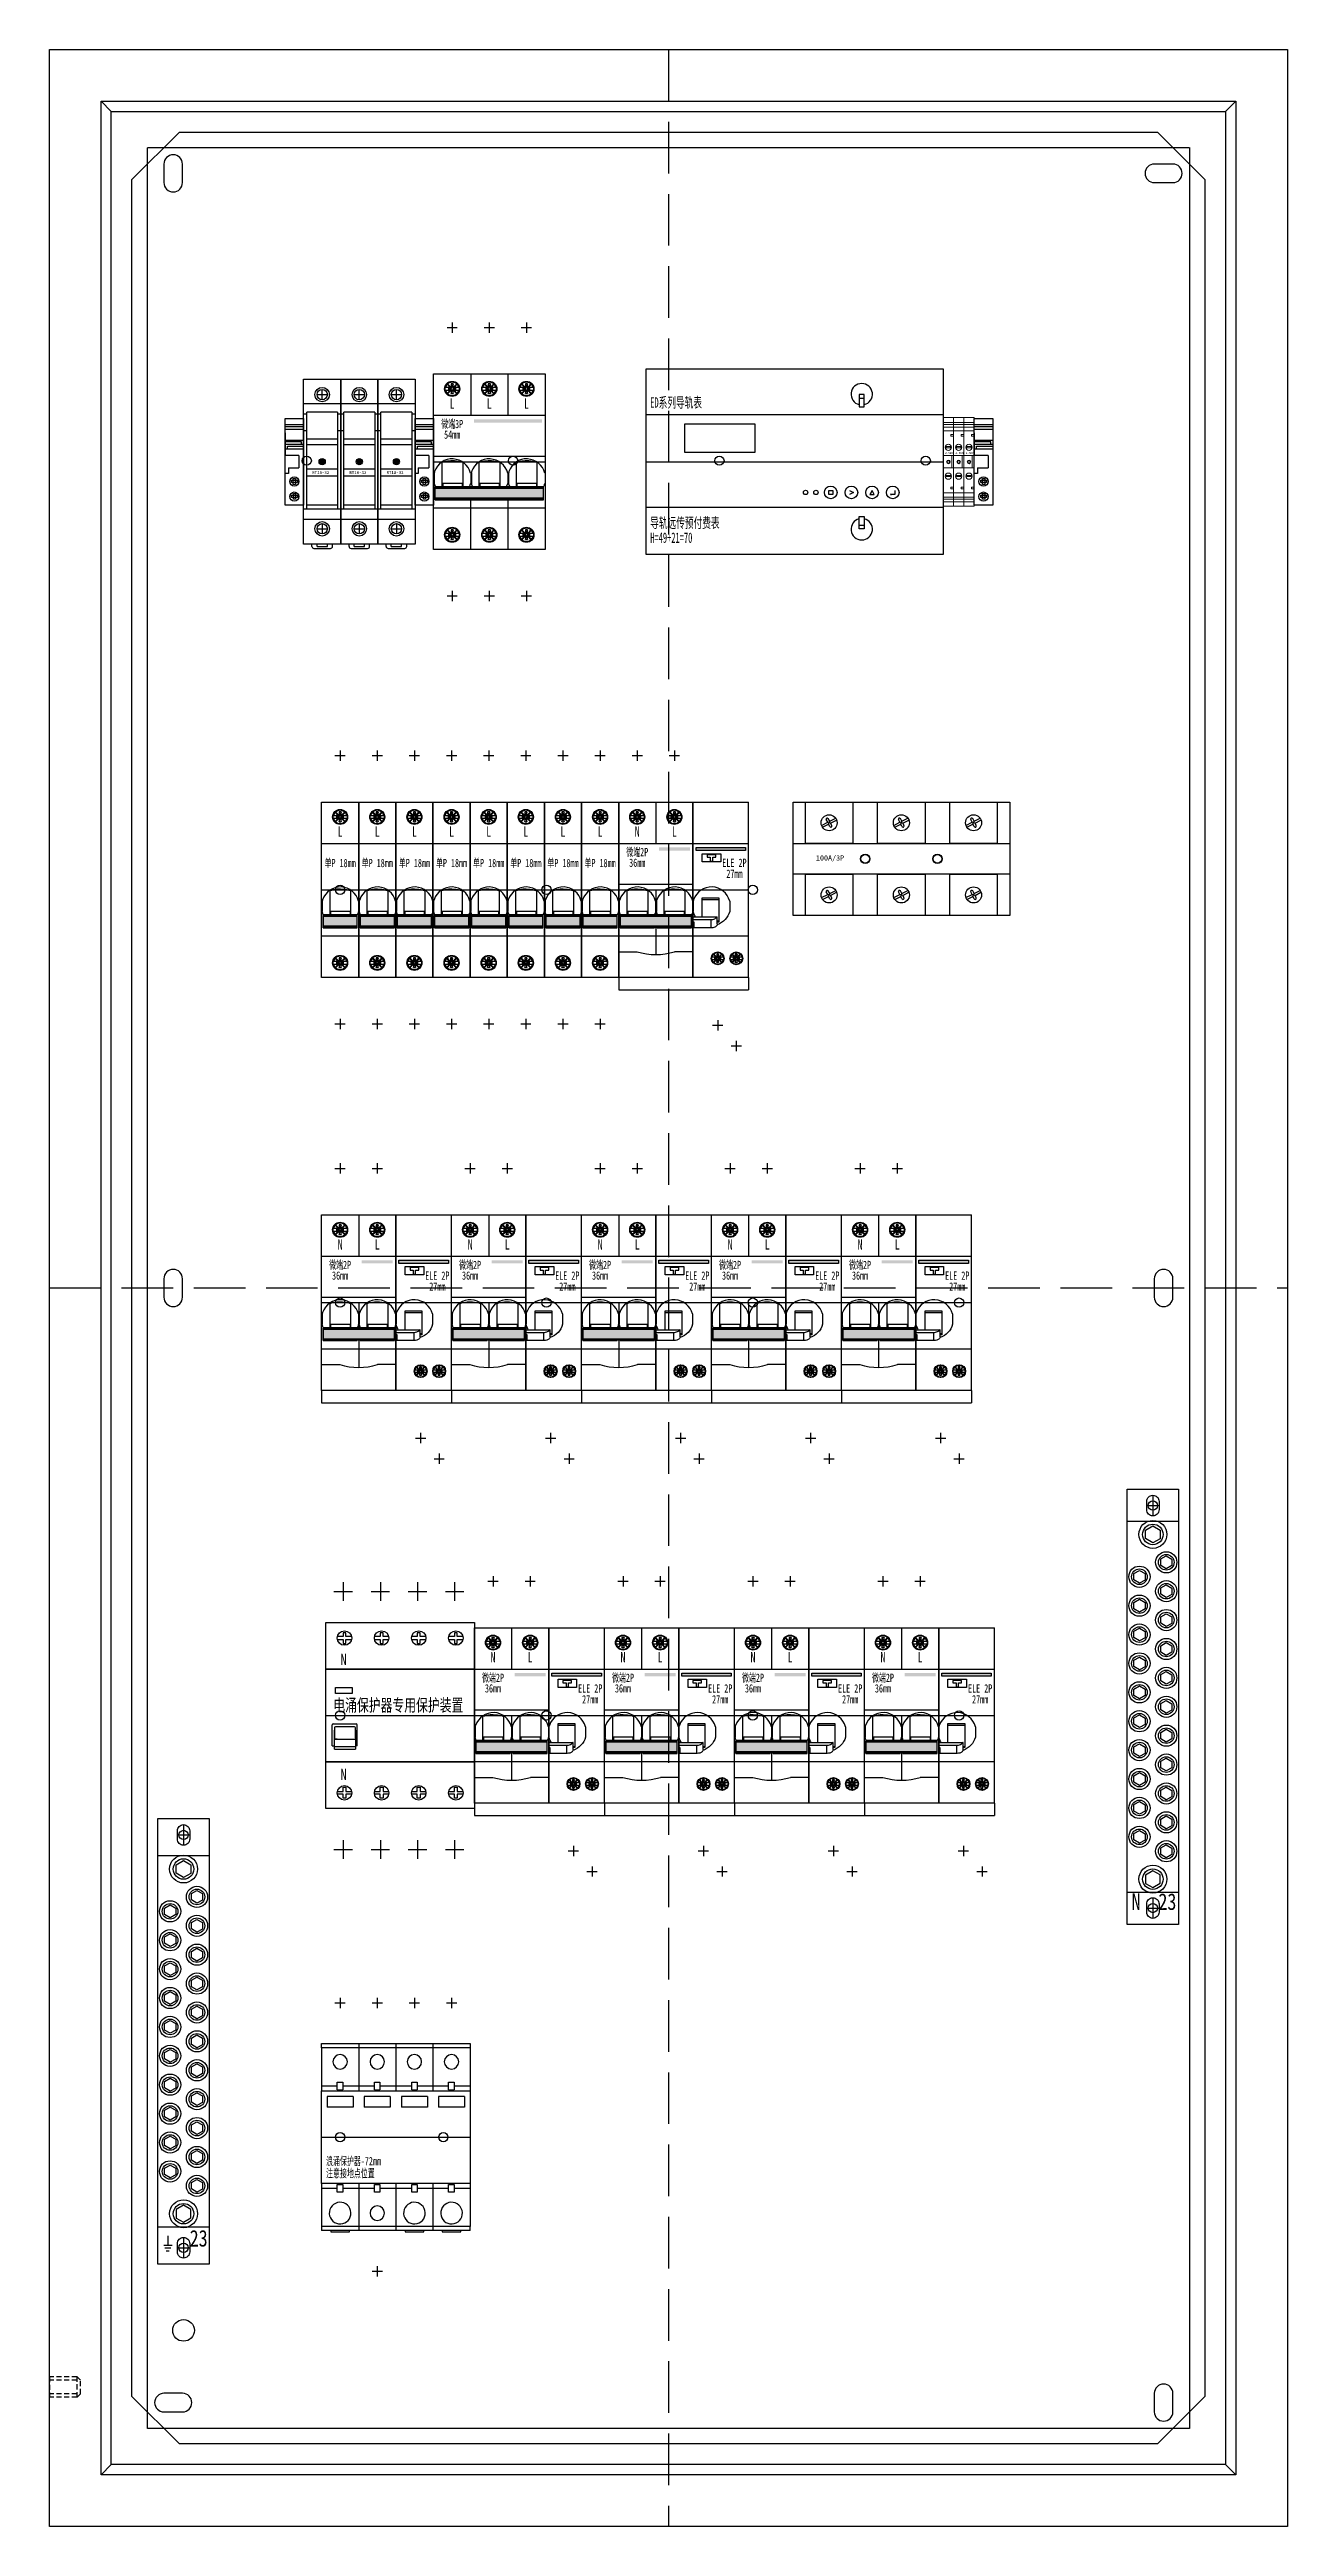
# Model space of a CAD drawing. Extents: x 1529467 to 1530067, y 413710 to 414910.
import ezdxf
from ezdxf.enums import TextEntityAlignment as Align

# ---------------------------------------------------------------- set-up
doc = ezdxf.new("R2010")
doc.units = 0
doc.header["$MEASUREMENT"] = 0
for name, pattern in [('DASH', [0.35, 0.25, -0.1]), ('HIDDEN', [0.375, 0.25, -0.125]), ('LYJS-XX', [0.35, 0.25, -0.1])]:
    doc.linetypes.add(name, pattern=pattern)
for name, color, linetype in [('dian', 7, 'Continuous'), ('LY-JS-BJ', 7, 'Continuous'), ('LY-JS-YQJ', 7, 'Continuous'), ('布置图', 20, 'Continuous'), ('注释', 1, 'Continuous'), ('照明平面设备层', 1, 'Continuous')]:
    doc.layers.add(name, color=color, linetype=linetype)
doc.layers.add('LY-二次控制图', color=7, linetype='Continuous', lineweight=18)
doc.styles.add('-宋体', font='', dxfattribs={"width": 0.65})
doc.styles.add('LY-SJ-元器件', font='', dxfattribs={"width": 0.6, "height": 4})
doc.styles.add('宋体', font='', dxfattribs={"width": 0.8, "height": 3.5})
doc.styles.get('-宋体').set_extended_font_data('NSimSun')
doc.styles.get('LY-SJ-元器件').set_extended_font_data('SimSun')
doc.styles.get('宋体').set_extended_font_data('SimSun')

# ---------------------------------------------------------------- blocks, each defined once
blk = doc.blocks.new('A$Cf8c1ecd9')
for p, q in [((103.3, 30.8), (105.7, 30.8)), ((98.5, -14), (100.5, -14.9)), ((100.5, -14.9), (98.5, -15.9)), ((109.5, -14), (108.5, -15.9)), ((108.5, -15.9), (110.5, -15.9)), ((110.5, -15.9), (109.5, -14)), ((118.5, -15.9), (118.8, -15.6)), ((118.5, -15.9), (118.8, -16.1)), ((103.3, -30.8), (105.7, -30.8))]:
    blk.add_line(p, q)
at = {"color": 1}
blk.add_line((0, 0), (144, 0), dxfattribs=at)
for points in [[(0, 45), (144, 45), (144, -45), (0, -45)], [(103.3, 26.6), (105.7, 26.6), (105.7, 32.5), (103.3, 32.5)], [(18.8, 18.3), (52.7, 18.3), (52.7, 4.5), (18.8, 4.5)], [(88.5, -14), (90.5, -14), (90.5, -15.9), (88.5, -15.9)], [(103.3, -26.6), (105.7, -26.6), (105.7, -32.5), (103.3, -32.5)]]:
    blk.add_lwpolyline(points, close=True)
at = {"color": 3}
blk.add_lwpolyline([(0, 22.8), (144, 22.8), (144, -22.2), (0, -22.2)], close=True, dxfattribs=at)
blk.add_lwpolyline([(120.5, -14), (120.5, -15.9), (118.5, -15.9)])
for centre, radius in [((89.5, -14.9), 3.07), ((99.5, -14.9), 3.07), ((109.5, -14.9), 3.07), ((119.5, -14.9), 3.07), ((77.3, -14.9), 1.06), ((82.3, -14.9), 1.06)]:
    blk.add_circle(centre, radius)
for centre, start, end in [((104.5, 32.7), 283.6038, 256.3962), ((104.5, -32.7), 103.6038, 76.3962)]:
    blk.add_arc(centre, 5.18, start, end)
at = {"layer": 'LY-二次控制图', "color": 4, "lineweight": -3, "style": '宋体', "width": 0.6}
for s, p in [('ED系列导轨表', (2, 26.2)), ('导轨远传预付费表', (2, -32.1)), ('H=49+21=70', (2, -39.3))]:
    blk.add_text(s, height=5, dxfattribs=at).set_placement(p)
blk = doc.blocks.new('A$C7F2E4CF4')
at = {"layer": 'LY-JS-YQJ', "color": 1, "linetype": 'DASH'}
for p, q in [((-3, 0), (3, 0)), ((0, 5), (0, -5))]:
    blk.add_line(p, q, dxfattribs=at)
at = {"layer": 'LY-JS-YQJ', "color": 0, "linetype": 'ByBlock'}
blk.add_lwpolyline([(0, 5), (0, 5, -0.414214), (3, 2), (3, -2, -0.414214), (0, -5), (0, -5, -0.414214), (-3, -2), (-3, 2, -0.414214)], format="xyb", close=True, dxfattribs=at)
blk = doc.blocks.new('23位零排2021')
at = {"layer": 'LY-JS-YQJ', "color": 2, "linetype": 'ByBlock'}
blk.add_lwpolyline([(25, 211), (25, 0), (0, 0), (0, 211)], close=True, dxfattribs=at)
for points in [[(0, 195.5), (25, 195.5)], [(25, 15.5), (0, 15.5)]]:
    blk.add_lwpolyline(points, dxfattribs=at)
at = {"layer": 'LY-JS-YQJ', "color": 3}
for points in [[(12.5, 184.9), (8.9, 187), (9, 191.1), (12.5, 193.1), (16.1, 191), (16, 186.9)], [(6, 165.4), (3.3, 167), (3.3, 170.1), (6, 171.6), (8.7, 170), (8.7, 166.9)], [(19, 172.4), (16.3, 174), (16.3, 177.1), (19, 178.6), (21.7, 177), (21.7, 173.9)], [(6, 151.4), (3.3, 153), (3.3, 156.1), (6, 157.6), (8.7, 156), (8.7, 152.9)], [(19, 158.4), (16.3, 160), (16.3, 163.1), (19, 164.6), (21.7, 163), (21.7, 159.9)], [(19, 144.4), (16.3, 146), (16.3, 149.1), (19, 150.6), (21.7, 149), (21.7, 145.9)], [(6, 137.4), (3.3, 139), (3.3, 142.1), (6, 143.6), (8.7, 142), (8.7, 138.9)], [(19, 130.4), (16.3, 132), (16.3, 135.1), (19, 136.6), (21.7, 135), (21.7, 131.9)], [(6, 123.4), (3.3, 125), (3.3, 128.1), (6, 129.6), (8.7, 128), (8.7, 124.9)], [(19, 116.4), (16.3, 118), (16.3, 121.1), (19, 122.6), (21.7, 121), (21.7, 117.9)], [(6, 109.4), (3.3, 111), (3.3, 114.1), (6, 115.6), (8.7, 114), (8.7, 110.9)], [(19, 102.4), (16.3, 104), (16.3, 107.1), (19, 108.6), (21.7, 107), (21.7, 103.9)], [(6, 95.4), (3.3, 97), (3.3, 100.1), (6, 101.6), (8.7, 100), (8.7, 96.9)], [(6, 81.4), (3.3, 83), (3.3, 86.1), (6, 87.6), (8.7, 86), (8.7, 82.9)], [(19, 88.4), (16.3, 90), (16.3, 93.1), (19, 94.6), (21.7, 93), (21.7, 89.9)], [(6, 67.4), (3.3, 69), (3.3, 72.1), (6, 73.6), (8.7, 72), (8.7, 68.9)], [(19, 74.4), (16.3, 76), (16.3, 79.1), (19, 80.6), (21.7, 79), (21.7, 75.9)], [(19, 60.4), (16.3, 62), (16.3, 65.1), (19, 66.6), (21.7, 65), (21.7, 61.9)], [(6, 53.4), (3.3, 55), (3.3, 58.1), (6, 59.6), (8.7, 58), (8.7, 54.9)], [(19, 46.4), (16.3, 48), (16.3, 51.1), (19, 52.6), (21.7, 51), (21.7, 47.9)], [(6, 39.4), (3.3, 41), (3.3, 44.1), (6, 45.6), (8.7, 44), (8.7, 40.9)], [(19, 32.4), (16.3, 34), (16.3, 37.1), (19, 38.6), (21.7, 37), (21.7, 33.9)], [(12.5, 26.1), (8.9, 24), (9, 19.9), (12.5, 17.9), (16.1, 20), (16, 24.1)]]:
    blk.add_lwpolyline(points, close=True, dxfattribs=at)
for centre, radius in [((12.5, 189), 6.76), ((12.5, 189), 4.97), ((19, 175.5), 5.14), ((6, 168.5), 5.14), ((6, 168.5), 3.78), ((19, 175.5), 3.78), ((6, 154.5), 5.14), ((6, 154.5), 3.78), ((19, 161.5), 5.14), ((19, 161.5), 3.78), ((6, 140.5), 5.14), ((6, 140.5), 3.78), ((19, 147.5), 5.14), ((19, 147.5), 3.78), ((19, 133.5), 5.14), ((19, 133.5), 3.78), ((6, 126.5), 5.14), ((6, 126.5), 3.78), ((19, 119.5), 5.14), ((19, 119.5), 3.78), ((6, 112.5), 5.14), ((6, 112.5), 3.78), ((19, 105.5), 5.14), ((19, 105.5), 3.78), ((6, 98.5), 5.14), ((6, 98.5), 3.78), ((19, 91.5), 5.14), ((6, 84.5), 5.14), ((6, 84.5), 3.78), ((19, 91.5), 3.78), ((6, 70.5), 5.14), ((6, 70.5), 3.78), ((19, 77.5), 5.14), ((19, 77.5), 3.78), ((6, 56.5), 5.14), ((6, 56.5), 3.78), ((19, 63.5), 5.14), ((19, 63.5), 3.78), ((19, 49.5), 5.14), ((19, 49.5), 3.78), ((6, 42.5), 5.14), ((6, 42.5), 3.78), ((19, 35.5), 5.14), ((19, 35.5), 3.78), ((12.5, 22), 6.76), ((12.5, 22), 4.97)]:
    blk.add_circle(centre, radius, dxfattribs=at)
at = {"layer": 'LY-JS-YQJ', "color": 0}
for p in [(12.5, 203), (12.5, 8)]:
    blk.add_blockref('A$C7F2E4CF4', p, dxfattribs=at)
at = {"layer": 'LY-JS-YQJ', "color": 1, "style": '-宋体', "width": 0.8}
blk.add_text('N', height=8, dxfattribs=at).set_placement((2.2, 7.1))
at = {"layer": 'LY-JS-YQJ', "color": 4, "style": '-宋体', "width": 0.8}
blk.add_text('23', height=8, dxfattribs=at).set_placement((15.2, 7.1))
blk = doc.blocks.new('23位地排2021')
at = {"layer": 'LY-JS-YQJ', "color": 1, "linetype": 'ByBlock'}
for p, q in [((4.9, 13.8), (4.9, 9.3)), ((2.9, 9.3), (7, 9.3)), ((3.4, 7.9), (6.4, 7.9)), ((4.1, 6.6), (5.6, 6.6))]:
    blk.add_line(p, q, dxfattribs=at)
at = {"layer": 'LY-JS-YQJ', "color": 2, "linetype": 'ByBlock'}
blk.add_lwpolyline([(25, 216), (25, 0), (0, 0), (0, 216)], close=True, dxfattribs=at)
for points in [[(0, 198), (25, 198)], [(25, 18), (0, 18)]]:
    blk.add_lwpolyline(points, dxfattribs=at)
at = {"layer": 'LY-JS-YQJ', "color": 3}
for points in [[(12.5, 187.4), (8.9, 189.5), (9, 193.6), (12.5, 195.6), (16.1, 193.5), (16, 189.4)], [(19, 174.9), (16.3, 176.5), (16.3, 179.6), (19, 181.1), (21.7, 179.6), (21.7, 176.4)], [(6, 167.9), (3.3, 169.5), (3.3, 172.6), (6, 174.1), (8.7, 172.6), (8.7, 169.4)], [(6, 153.9), (3.3, 155.5), (3.3, 158.6), (6, 160.1), (8.7, 158.6), (8.7, 155.4)], [(19, 160.9), (16.3, 162.5), (16.3, 165.6), (19, 167.1), (21.7, 165.6), (21.7, 162.4)], [(6, 139.9), (3.3, 141.5), (3.3, 144.6), (6, 146.1), (8.7, 144.6), (8.7, 141.4)], [(19, 146.9), (16.3, 148.5), (16.3, 151.6), (19, 153.1), (21.7, 151.6), (21.7, 148.4)], [(6, 125.9), (3.3, 127.5), (3.3, 130.6), (6, 132.1), (8.7, 130.6), (8.7, 127.4)], [(19, 132.9), (16.3, 134.5), (16.3, 137.6), (19, 139.1), (21.7, 137.6), (21.7, 134.4)], [(19, 118.9), (16.3, 120.5), (16.3, 123.6), (19, 125.1), (21.7, 123.6), (21.7, 120.4)], [(6, 111.9), (3.3, 113.5), (3.3, 116.6), (6, 118.1), (8.7, 116.6), (8.7, 113.4)], [(19, 104.9), (16.3, 106.5), (16.3, 109.6), (19, 111.1), (21.7, 109.6), (21.7, 106.4)], [(6, 97.9), (3.3, 99.5), (3.3, 102.6), (6, 104.1), (8.7, 102.6), (8.7, 99.4)], [(19, 90.9), (16.3, 92.5), (16.3, 95.6), (19, 97.1), (21.7, 95.6), (21.7, 92.4)], [(6, 83.9), (3.3, 85.5), (3.3, 88.6), (6, 90.1), (8.7, 88.6), (8.7, 85.4)], [(6, 69.9), (3.3, 71.5), (3.3, 74.6), (6, 76.1), (8.7, 74.6), (8.7, 71.4)], [(19, 76.9), (16.3, 78.5), (16.3, 81.6), (19, 83.1), (21.7, 81.6), (21.7, 78.4)], [(6, 55.9), (3.3, 57.5), (3.3, 60.6), (6, 62.1), (8.7, 60.6), (8.7, 57.4)], [(19, 62.9), (16.3, 64.5), (16.3, 67.6), (19, 69.1), (21.7, 67.6), (21.7, 64.4)], [(6, 41.9), (3.3, 43.5), (3.3, 46.6), (6, 48.1), (8.7, 46.6), (8.7, 43.4)], [(19, 48.9), (16.3, 50.5), (16.3, 53.6), (19, 55.1), (21.7, 53.6), (21.7, 50.4)], [(19, 34.9), (16.3, 36.5), (16.3, 39.6), (19, 41.1), (21.7, 39.6), (21.7, 36.4)], [(12.5, 28.6), (8.9, 26.5), (9, 22.4), (12.5, 20.4), (16.1, 22.5), (16, 26.6)]]:
    blk.add_lwpolyline(points, close=True, dxfattribs=at)
for centre, radius in [((12.5, 191.5), 6.76), ((12.5, 191.5), 4.97), ((19, 178), 5.14), ((19, 178), 3.78), ((6, 171), 5.14), ((6, 171), 3.78), ((19, 164), 5.14), ((6, 157), 5.14), ((6, 157), 3.78), ((19, 164), 3.78), ((6, 143), 5.14), ((6, 143), 3.78), ((19, 150), 5.14), ((19, 150), 3.78), ((6, 129), 5.14), ((6, 129), 3.78), ((19, 136), 5.14), ((19, 136), 3.78), ((6, 115), 5.14), ((19, 122), 5.14), ((19, 122), 3.78), ((6, 115), 3.78), ((19, 108), 5.14), ((19, 108), 3.78), ((6, 101), 5.14), ((6, 101), 3.78), ((19, 94), 5.14), ((19, 94), 3.78), ((6, 87), 5.14), ((6, 87), 3.78), ((19, 80), 5.14), ((6, 73), 5.14), ((6, 73), 3.78), ((19, 80), 3.78), ((6, 59), 5.14), ((6, 59), 3.78), ((19, 66), 5.14), ((19, 66), 3.78), ((6, 45), 5.14), ((6, 45), 3.78), ((19, 52), 5.14), ((19, 52), 3.78), ((19, 38), 5.14), ((19, 38), 3.78), ((12.5, 24.5), 6.76), ((12.5, 24.5), 4.97)]:
    blk.add_circle(centre, radius, dxfattribs=at)
at = {"layer": 'LY-JS-YQJ', "color": 0}
for p in [(12.5, 208), (12.5, 8)]:
    blk.add_blockref('A$C7F2E4CF4', p, dxfattribs=at)
at = {"layer": 'LY-JS-YQJ', "color": 4, "style": '-宋体', "width": 0.8}
blk.add_text('23', height=8, dxfattribs=at).set_placement((15.5, 8.6))
blk = doc.blocks.new('A$Ccfe704a4')
for p, q in [((-91.2, -11.3), (-88.2, -9.8)), ((-90.7, -12.2), (-87.8, -10.7)), ((-88.2, -9.8), (-88.9, -8.5)), ((-86.8, -10.2), (-88.2, -9.8)), ((-88, -6.1), (-88, -6.1)), ((-87.2, -9.3), (-87.9, -8)), ((-87.8, -10.7), (-87.2, -9.3)), ((-87.2, -11.9), (-87.8, -10.7)), ((-87.2, -9.3), (-84.3, -7.8)), ((-86.8, -6.1), (-86.8, -6.1)), ((-86.8, -10.2), (-83.9, -8.7)), ((-86.2, -11.4), (-86.8, -10.2)), ((-56.2, -11.3), (-53.2, -9.8)), ((-55.7, -12.2), (-52.8, -10.7)), ((-53.2, -9.8), (-53.9, -8.5)), ((-51.8, -10.2), (-53.2, -9.8)), ((-53, -6.1), (-53, -6.1)), ((-52.2, -9.3), (-52.9, -8)), ((-52.8, -10.7), (-52.2, -9.3)), ((-52.2, -11.9), (-52.8, -10.7)), ((-52.2, -9.3), (-49.3, -7.8)), ((-51.8, -6.1), (-51.8, -6.1)), ((-51.8, -10.2), (-48.9, -8.7)), ((-51.2, -11.4), (-51.8, -10.2)), ((-21.2, -11.3), (-18.2, -9.8)), ((-20.7, -12.2), (-17.8, -10.7)), ((-18.2, -9.8), (-18.9, -8.5)), ((-16.8, -10.2), (-18.2, -9.8)), ((-18, -6.1), (-18, -6.1)), ((-17.2, -9.3), (-17.9, -8)), ((-17.8, -10.7), (-17.2, -9.3)), ((-17.2, -11.9), (-17.8, -10.7)), ((-17.2, -9.3), (-14.3, -7.8)), ((-16.8, -6.1), (-16.8, -6.1)), ((-16.8, -10.2), (-13.9, -8.7)), ((-16.2, -11.4), (-16.8, -10.2)), ((-76, -20), (-64, -20)), ((-91.2, -46.3), (-88.2, -44.8)), ((-90.7, -47.2), (-87.8, -45.7)), ((-88.2, -44.8), (-88.9, -43.5)), ((-86.8, -45.2), (-88.2, -44.8)), ((-88, -41.1), (-88, -41.1)), ((-87.2, -44.3), (-87.9, -43)), ((-87.8, -45.7), (-87.2, -44.3)), ((-87.2, -46.9), (-87.8, -45.7)), ((-87.2, -44.3), (-84.3, -42.8)), ((-86.8, -41.1), (-86.8, -41.1)), ((-86.8, -45.2), (-83.9, -43.7)), ((-86.2, -46.4), (-86.8, -45.2)), ((-56.2, -46.3), (-53.2, -44.8)), ((-55.7, -47.2), (-52.8, -45.7)), ((-53.2, -44.8), (-53.9, -43.5)), ((-51.8, -45.2), (-53.2, -44.8)), ((-53, -41.1), (-53, -41.1)), ((-52.2, -44.3), (-52.9, -43)), ((-52.8, -45.7), (-52.2, -44.3)), ((-52.2, -46.9), (-52.8, -45.7)), ((-52.2, -44.3), (-49.3, -42.8)), ((-51.8, -41.1), (-51.8, -41.1)), ((-51.8, -45.2), (-48.9, -43.7)), ((-51.2, -46.4), (-51.8, -45.2)), ((-21.2, -46.3), (-18.2, -44.8)), ((-20.7, -47.2), (-17.8, -45.7)), ((-18.2, -44.8), (-18.9, -43.5)), ((-16.8, -45.2), (-18.2, -44.8)), ((-18, -41.1), (-18, -41.1)), ((-17.2, -44.3), (-17.9, -43)), ((-17.8, -45.7), (-17.2, -44.3)), ((-17.2, -46.9), (-17.8, -45.7)), ((-17.2, -44.3), (-14.3, -42.8)), ((-16.8, -41.1), (-16.8, -41.1)), ((-16.8, -45.2), (-13.9, -43.7)), ((-16.2, -46.4), (-16.8, -45.2))]:
    blk.add_line(p, q)
for points in [[(-105, 0), (0, 0), (0, -55), (-105, -55)], [(-99, 0), (-76, 0), (-76, -20), (-99, -20)], [(-64, 0), (-41, 0), (-41, -20), (-64, -20)], [(-29, 0), (-6, 0), (-6, -20), (-29, -20)], [(-105, -20), (0, -20), (0, -35), (-105, -35)], [(-99, -35), (-76, -35), (-76, -55), (-99, -55)], [(-64, -35), (-41, -35), (-41, -55), (-64, -55)], [(-29, -35), (-6, -35), (-6, -55), (-29, -55)]]:
    blk.add_lwpolyline(points, close=True)
for centre, radius in [((-87.5, -10), 3.88), ((-52.5, -10), 3.88), ((-17.5, -10), 3.88), ((-70, -27.5), 2.15), ((-35, -27.5), 2.15), ((-87.5, -45), 3.88), ((-52.5, -45), 3.88), ((-17.5, -45), 3.88)]:
    blk.add_circle(centre, radius)
for centre, start, end in [((-88.4, -8.3), 26.8565, 206.8565), ((-86.7, -11.6), 206.8565, 26.8565), ((-53.4, -8.3), 26.8565, 206.8565), ((-51.7, -11.6), 206.8565, 26.8565), ((-18.4, -8.3), 26.8565, 206.8565), ((-16.7, -11.6), 206.8565, 26.8565), ((-88.4, -43.3), 26.8565, 206.8565), ((-86.7, -46.6), 206.8565, 26.8565), ((-53.4, -43.3), 26.8565, 206.8565), ((-51.7, -46.6), 206.8565, 26.8565), ((-18.4, -43.3), 26.8565, 206.8565), ((-16.7, -46.6), 206.8565, 26.8565)]:
    blk.add_arc(centre, 0.545, start, end)
at = {"insert": (-93.9, -25.8), "char_height": 2.5, "width": 3.118, "attachment_point": 1}
blk.add_mtext('100A/3P', dxfattribs=at)
blk = doc.blocks.new('RT18保险 正视图')
at = {"layer": 'LY-JS-YQJ'}
blk.add_hatch(color=1, dxfattribs=at).paths.add_polyline_path([(1.5, -40, 1), (-1.5, -40, 1)])
for p, q in [((-9, -80), (-9, 0)), ((-9, 0), (9, 0)), ((9, 0), (9, -80)), ((-2.5, -7.5), (2.5, -7.5)), ((0, -10), (0, -5)), ((9, -12), (-9, -12)), ((-7.5, -17), (-9, -17)), ((7.5, -16), (-7.5, -16)), ((-7.5, -63), (-7.5, -16)), ((7.5, -16), (7.5, -63)), ((9, -17), (7.5, -17)), ((-7.5, -25), (-9, -25)), ((7.5, -29), (-7.5, -29)), ((7.5, -31.8), (-7.5, -31.8)), ((9, -25), (7.5, -25)), ((-7.5, -43.5), (7.5, -43.5)), ((-7.5, -46.9), (7.5, -46.9)), ((9, -63), (-9, -63)), ((9, -68), (-9, -68)), ((7.5, -61), (-7.5, -61)), ((0, -70), (0, -75)), ((9, -80), (-9, -80)), ((-5, -81), (-5, -80)), ((-4, -82), (4, -82)), ((-2.5, -72.5), (2.5, -72.5)), ((-2.5, -81), (-2.5, -80)), ((-2.5, -81), (2.5, -81)), ((2.5, -81), (2.5, -80)), ((5, -81), (5, -80))]:
    blk.add_line(p, q, dxfattribs=at)
for centre, radius in [((0, -7.5), 3.5), ((0, -7.5), 2.5), ((0, -72.5), 3.5), ((0, -72.5), 2.5)]:
    blk.add_circle(centre, radius, dxfattribs=at)
at = {"layer": 'LY-JS-YQJ', "color": 1}
blk.add_circle((0, -40), 1.5, dxfattribs=at)
at = {"layer": 'LY-JS-YQJ'}
for centre, start, end in [((-4, -81), 180, 270), ((4, -81), 270, 0)]:
    blk.add_arc(centre, 1, start, end, dxfattribs=at)
at = {"layer": 'LY-JS-YQJ', "insert": (-4.8, -44.5), "char_height": 1.5, "width": 12.3, "attachment_point": 1}
blk.add_mtext('RT18-32', dxfattribs=at)
blk = doc.blocks.new('RT18-32X-6A')
at = {"layer": 'LY-JS-YQJ'}
blk.add_blockref('RT18保险 正视图', (9, 80), dxfattribs=at)
blk = doc.blocks.new('端子堵头')
at = {"layer": 'LY-JS-YQJ'}
for p, q in [((0, 39), (9, 39)), ((0, 38), (9, 38)), ((0, 36.7), (9, 36.7)), ((0, 35), (0, 24)), ((0, 31.5), (9, 31.5)), ((8, 30.6), (0, 30.6)), ((0, 29.5), (9, 29.5)), ((0, 27.3), (9, 27.3)), ((1.2, 27.3), (1.2, 28.6)), ((1.2, 28.6), (9, 28.6)), ((8, 29.5), (8, 30.6)), ((9, 35), (9, 24)), ((9, 34.6), (9, 33.5)), ((6.7, 24), (0, 24)), ((1.6, 15.3), (0, 15.3)), ((1.6, 18), (1.6, 15.3)), ((1.6, 18), (6.7, 18)), ((6.7, 24), (6.7, 18))]:
    blk.add_line(p, q, dxfattribs=at)
for points in [[(0, 42), (9, 42), (9, 0), (0, 0)], [(3.2, 12.1), (6, 12.1), (6, 11), (3.2, 11)], [(5.1, 12.8), (5.1, 10), (4, 10), (4, 12.8)], [(3.2, 4.8), (6, 4.8), (6, 3.7), (3.2, 3.7)], [(5.1, 5.6), (5.1, 2.8), (4.1, 2.8), (4.1, 5.6)]]:
    blk.add_lwpolyline(points, close=True, dxfattribs=at)
for centre in [(4.5, 11.4), (4.5, 4.1)]:
    blk.add_circle(centre, 2.23, dxfattribs=at)
blk = doc.blocks.new('A$C90d01b57')
at = {"layer": 'LY-二次控制图', "lineweight": -3}
for name, p in [('RT18-32X-6A', (-54, -80)), ('RT18-32X-6A', (-36, -80)), ('RT18-32X-6A', (-18, -80)), ('端子堵头', (-63, -61)), ('端子堵头', (0, -61))]:
    blk.add_blockref(name, p, dxfattribs=at)
blk = doc.blocks.new('A$C03D07FCC')
for p, q in [((0, 19), (5, 19)), ((0, 18), (5, 18)), ((0, 16.7), (5, 16.7)), ((5, 13.2), (3.7, 13.2)), ((3.7, 13.2), (3.7, 12.4)), ((3.7, 12.4), (5, 12.4)), ((5, 19), (10, 19)), ((5, 18), (10, 18)), ((5, 16.7), (10, 16.7)), ((5, 12.4), (5, 11.3)), ((10, 13.2), (8.7, 13.2)), ((8.7, 13.2), (8.7, 12.4)), ((8.7, 12.4), (10, 12.4)), ((0, 3), (5, 3)), ((4.1, 3), (4.1, -3)), ((5, 3), (10, 3)), ((9.1, 3), (9.1, -3)), ((0, -3), (5, -3)), ((5, -3), (10, -3)), ((0, -17.1), (5, -17.1)), ((0, -18.2), (5, -18.2)), ((0, -19.4), (5, -19.4)), ((5, -12.3), (3.7, -12.3)), ((3.7, -12.3), (3.7, -13.1)), ((3.7, -13.1), (5, -13.1)), ((5, -17.1), (10, -17.1)), ((5, -18.2), (10, -18.2)), ((5, -19.4), (10, -19.4)), ((10, -12.3), (8.7, -12.3)), ((8.7, -12.3), (8.7, -13.1)), ((8.7, -13.1), (10, -13.1))]:
    blk.add_line(p, q)
at = {"color": 2}
for p, q in [((10, 19), (15, 19)), ((10, 18), (15, 18)), ((10, 16.7), (15, 16.7)), ((10, 12.4), (10, 11.3)), ((15, 13.2), (13.7, 13.2)), ((13.7, 13.2), (13.7, 12.4)), ((13.7, 12.4), (15, 12.4)), ((15, 12.4), (15, 11.3)), ((10, 3), (15, 3)), ((14.1, 3), (14.1, -3)), ((10, -3), (15, -3)), ((10, -17.1), (15, -17.1)), ((10, -18.2), (15, -18.2)), ((10, -19.4), (15, -19.4)), ((15, -12.3), (13.7, -12.3)), ((13.7, -12.3), (13.7, -13.1)), ((13.7, -13.1), (15, -13.1))]:
    blk.add_line(p, q, dxfattribs=at)
for points in [[(0, 21.5), (5, 21.5), (5, -21.5), (0, -21.5)], [(0, 15), (5, 15), (5, -15), (0, -15)], [(5, 21.5), (10, 21.5), (10, -21.5), (5, -21.5)], [(5, 15), (10, 15), (10, -15), (5, -15)], [(1.5, 7.3), (3.5, 7.3), (3.5, 6.8), (1.5, 6.8)], [(6.5, 7.3), (8.5, 7.3), (8.5, 6.8), (6.5, 6.8)], [(1.5, -6.7), (3.5, -6.7), (3.5, -7.2), (1.5, -7.2)], [(6.5, -6.7), (8.5, -6.7), (8.5, -7.2), (6.5, -7.2)]]:
    blk.add_lwpolyline(points, close=True)
for points in [[(10, 21.5), (15, 21.5), (15, -21.5), (10, -21.5)], [(10, 15), (15, 15), (15, -15), (10, -15)], [(11.5, 7.3), (13.5, 7.3), (13.5, 6.8), (11.5, 6.8)], [(11.5, -6.7), (13.5, -6.7), (13.5, -7.2), (11.5, -7.2)]]:
    blk.add_lwpolyline(points, close=True, dxfattribs=at)
for centre, radius in [((2.5, 7), 1.5), ((2.5, -0.1), 0.879), ((2.5, -0.1), 0.879), ((2.5, -0.1), 0.59), ((7.5, 7), 1.5), ((7.5, -0.1), 0.879), ((7.5, -0.1), 0.879), ((7.5, -0.1), 0.59), ((2.5, -7), 1.5), ((7.5, -7), 1.5)]:
    blk.add_circle(centre, radius)
for centre, radius in [((12.5, 7), 1.5), ((12.5, -0.1), 0.879), ((12.5, -0.1), 0.879), ((12.5, -0.1), 0.59), ((12.5, -7), 1.5)]:
    blk.add_circle(centre, radius, dxfattribs=at)
at = {"layer": 'LY-二次控制图', "lineweight": -3}
blk.add_blockref('端子堵头', (15, -21), dxfattribs=at)
at = {"char_height": 1, "width": 2.569, "attachment_point": 1}
for insert in [(0.9, 4.8), (5.9, 4.8)]:
    blk.add_mtext('2.5mm', dxfattribs=dict(at, insert=insert))
at = {"color": 2, "insert": (10.9, 4.8), "char_height": 1, "width": 2.569, "attachment_point": 1}
blk.add_mtext('2.5mm', dxfattribs=at)
blk = doc.blocks.new('微端3P-54mm-2022.1')
h = blk.add_hatch(color=3)
h.dxf.hatch_style = 1
h.paths.add_polyline_path([(52.5, 19), (52.5, 20.5), (19.5, 20.5), (19.5, 19)])
h = blk.add_hatch(color=0)
h.dxf.hatch_style = 1
h.paths.add_polyline_path([(53.3, -17.5), (53.3, -13), (0.7, -13), (0.7, -17.5)])
at = {"color": 1}
for p, q in [((6.5, 65), (11.5, 65)), ((9, 67.5), (9, 62.5)), ((24.5, 65), (29.5, 65)), ((27, 67.5), (27, 62.5)), ((42.5, 65), (47.5, 65)), ((45, 67.5), (45, 62.5)), ((0, 0), (54, 0)), ((6.5, -65), (11.5, -65)), ((9, -62.5), (9, -67.5)), ((24.5, -65), (29.5, -65)), ((27, -62.5), (27, -67.5)), ((42.5, -65), (47.5, -65)), ((45, -62.5), (45, -67.5))]:
    blk.add_line(p, q, dxfattribs=at)
at = {"color": 0}
for p, q in [((0, -42.5), (0, 42.5)), ((0, 42.5), (54, 42.5)), ((18, 42.5), (18, 22.5)), ((36, 42.5), (36, 22.5)), ((54, 42.5), (54, -42.5)), ((0, 22.5), (54, 22.5)), ((54, 2.5), (0, 2.5)), ((54, -22.5), (0, -22.5)), ((18, -42.5), (18, -17.5)), ((36, -17.5), (36, -42.5)), ((54, -42.5), (0, -42.5))]:
    blk.add_line(p, q, dxfattribs=at)
at = {"color": 0, "linetype": 'Continuous', "lineweight": 25}
for p, q in [((6.7, 37.8), (6.5, 37.6)), ((6.5, 37.6), (6.6, 37.5)), ((6.6, 37.5), (8.1, 35.9)), ((6.8, 37.7), (6.7, 37.8)), ((8.4, 36.1), (6.8, 37.7)), ((8.5, 37.7), (8.5, 36.5)), ((8.5, 37.7), (8.9, 36.3)), ((9.5, 37.7), (8.5, 37.7)), ((8.5, 36.5), (8.9, 36)), ((9.1, 36.3), (8.9, 36.3)), ((8.9, 36.3), (8.9, 36)), ((9.5, 37.7), (9.1, 36.3)), ((9.5, 36.5), (9.1, 36)), ((9.1, 36), (9.1, 36.3)), ((9.5, 36.5), (9.5, 37.7)), ((11.2, 37.7), (9.6, 36.1)), ((9.9, 35.9), (11.4, 37.5)), ((11.3, 37.8), (11.2, 37.7)), ((11.5, 37.6), (11.3, 37.8)), ((11.4, 37.5), (11.5, 37.6)), ((24.7, 37.8), (24.5, 37.6)), ((24.5, 37.6), (24.6, 37.5)), ((24.6, 37.5), (26.1, 35.9)), ((24.8, 37.7), (24.7, 37.8)), ((26.4, 36.1), (24.8, 37.7)), ((27.5, 37.7), (26.5, 37.7)), ((26.5, 37.7), (26.5, 36.5)), ((26.5, 37.7), (26.9, 36.3)), ((26.5, 36.5), (26.9, 36)), ((26.9, 36.3), (26.9, 36)), ((27.1, 36.3), (26.9, 36.3)), ((27.5, 37.7), (27.1, 36.3)), ((27.5, 36.5), (27.1, 36)), ((27.1, 36), (27.1, 36.3)), ((27.5, 36.5), (27.5, 37.7)), ((29.2, 37.7), (27.6, 36.1)), ((27.9, 35.9), (29.4, 37.5)), ((29.3, 37.8), (29.2, 37.7)), ((29.5, 37.6), (29.3, 37.8)), ((29.4, 37.5), (29.5, 37.6)), ((42.7, 37.8), (42.5, 37.6)), ((42.5, 37.6), (42.6, 37.5)), ((42.6, 37.5), (44.1, 35.9)), ((42.8, 37.7), (42.7, 37.8)), ((44.4, 36.1), (42.8, 37.7)), ((44.5, 37.7), (44.9, 36.3)), ((45.5, 37.7), (44.5, 37.7)), ((44.5, 37.7), (44.5, 36.5)), ((44.5, 36.5), (44.9, 36)), ((44.9, 36.3), (44.9, 36)), ((45.1, 36.3), (44.9, 36.3)), ((45.5, 37.7), (45.1, 36.3)), ((45.5, 36.5), (45.1, 36)), ((45.1, 36), (45.1, 36.3)), ((45.5, 36.5), (45.5, 37.7)), ((47.2, 37.7), (45.6, 36.1)), ((45.9, 35.9), (47.4, 37.5)), ((47.3, 37.8), (47.2, 37.7)), ((47.5, 37.6), (47.3, 37.8)), ((47.4, 37.5), (47.5, 37.6)), ((7.9, 35.9), (5.6, 35.9)), ((5.6, 34.7), (7.9, 34.7)), ((6.6, 33.1), (6.5, 33)), ((6.5, 33), (6.7, 32.8)), ((8.1, 34.7), (6.6, 33.1)), ((6.7, 32.8), (6.8, 32.9)), ((6.8, 32.9), (8.4, 34.5)), ((7.3, 35.9), (7.3, 34.7)), ((7.3, 35.9), (8, 35.5)), ((7.3, 34.7), (8, 35.2)), ((8, 35.5), (8, 35.2)), ((8.2, 35.5), (8, 35.5)), ((8, 35.2), (8.2, 35.2)), ((8.5, 34.2), (8.9, 34.7)), ((8.5, 33), (8.9, 34.3)), ((8.5, 34.2), (8.5, 33)), ((8.5, 33), (9.5, 33)), ((8.9, 34.7), (8.9, 34.3)), ((8.9, 34.3), (9.1, 34.3)), ((9, 31.8), (9, 32.1)), ((9.5, 34.2), (9.1, 34.7)), ((9.1, 34.3), (9.1, 34.7)), ((9.1, 34.3), (9.5, 33)), ((9.5, 33), (9.5, 34.2)), ((9.6, 34.5), (11.2, 32.9)), ((10, 35.5), (9.7, 35.5)), ((9.7, 35.2), (10, 35.2)), ((11.4, 33.1), (9.9, 34.7)), ((10.7, 35.9), (10, 35.5)), ((10, 35.2), (10, 35.5)), ((10.7, 34.7), (10, 35.2)), ((12.4, 35.9), (10.1, 35.9)), ((10.1, 34.7), (12.4, 34.7)), ((10.7, 34.7), (10.7, 35.9)), ((11.2, 32.9), (11.3, 32.8)), ((11.3, 32.8), (11.5, 33)), ((11.5, 33), (11.4, 33.1)), ((25.9, 35.9), (23.6, 35.9)), ((23.6, 34.7), (25.9, 34.7)), ((24.6, 33.1), (24.5, 33)), ((24.5, 33), (24.7, 32.8)), ((26.1, 34.7), (24.6, 33.1)), ((24.7, 32.8), (24.8, 32.9)), ((24.8, 32.9), (26.4, 34.5)), ((25.3, 35.9), (25.3, 34.7)), ((25.3, 35.9), (26, 35.5)), ((25.3, 34.7), (26, 35.2)), ((26, 35.5), (26, 35.2)), ((26.2, 35.5), (26, 35.5)), ((26, 35.2), (26.2, 35.2)), ((26.5, 34.2), (26.9, 34.7)), ((26.5, 33), (26.9, 34.3)), ((26.5, 34.2), (26.5, 33)), ((26.5, 33), (27.5, 33)), ((26.9, 34.7), (26.9, 34.3)), ((26.9, 34.3), (27.1, 34.3)), ((27, 31.8), (27, 32.1)), ((27.1, 34.3), (27.1, 34.7)), ((27.5, 34.2), (27.1, 34.7)), ((27.1, 34.3), (27.5, 33)), ((27.5, 33), (27.5, 34.2)), ((27.6, 34.5), (29.2, 32.9)), ((28, 35.5), (27.7, 35.5)), ((27.7, 35.2), (28, 35.2)), ((29.4, 33.1), (27.9, 34.7)), ((28.7, 35.9), (28, 35.5)), ((28, 35.2), (28, 35.5)), ((28.7, 34.7), (28, 35.2)), ((30.4, 35.9), (28.1, 35.9)), ((28.1, 34.7), (30.4, 34.7)), ((28.7, 34.7), (28.7, 35.9)), ((29.2, 32.9), (29.3, 32.8)), ((29.3, 32.8), (29.5, 33)), ((29.5, 33), (29.4, 33.1)), ((43.9, 35.9), (41.6, 35.9)), ((41.6, 34.7), (43.9, 34.7)), ((42.6, 33.1), (42.5, 33)), ((42.5, 33), (42.7, 32.8)), ((44.1, 34.7), (42.6, 33.1)), ((42.7, 32.8), (42.8, 32.9)), ((42.8, 32.9), (44.4, 34.5)), ((43.3, 35.9), (43.3, 34.7)), ((43.3, 35.9), (44, 35.5)), ((43.3, 34.7), (44, 35.2)), ((44, 35.5), (44, 35.2)), ((44.2, 35.5), (44, 35.5)), ((44, 35.2), (44.2, 35.2)), ((44.5, 34.2), (44.9, 34.7)), ((44.5, 33), (44.9, 34.3)), ((44.5, 34.2), (44.5, 33)), ((44.5, 33), (45.5, 33)), ((44.9, 34.7), (44.9, 34.3)), ((44.9, 34.3), (45.1, 34.3)), ((45, 31.8), (45, 32.1)), ((45.1, 34.3), (45.1, 34.7)), ((45.5, 34.2), (45.1, 34.7)), ((45.1, 34.3), (45.5, 33)), ((45.5, 33), (45.5, 34.2)), ((45.6, 34.5), (47.2, 32.9)), ((46, 35.5), (45.7, 35.5)), ((45.7, 35.2), (46, 35.2)), ((47.4, 33.1), (45.9, 34.7)), ((46.7, 35.9), (46, 35.5)), ((46, 35.2), (46, 35.5)), ((46.7, 34.7), (46, 35.2)), ((48.4, 35.9), (46.1, 35.9)), ((46.1, 34.7), (48.4, 34.7)), ((46.7, 34.7), (46.7, 35.9)), ((47.2, 32.9), (47.3, 32.8)), ((47.3, 32.8), (47.5, 33)), ((47.5, 33), (47.4, 33.1)), ((0.3, -5.5), (0.3, -10.5)), ((4.1, -12.2), (4.1, -0.4)), ((4.4, -10.4), (4.4, -12.2)), ((4.4, -10.4), (13.8, -10.4)), ((13.8, -10.4), (13.8, -12.2)), ((14.1, -0.4), (14.1, -12.2)), ((18, -5.5), (18, -10.5)), ((18.3, -5.5), (18.3, -10.5)), ((22.1, -12.2), (22.1, -0.4)), ((22.4, -10.4), (22.4, -12.2)), ((22.4, -10.4), (31.8, -10.4)), ((31.8, -10.4), (31.8, -12.2)), ((32.1, -0.4), (32.1, -12.2)), ((36, -5.5), (36, -10.5)), ((36.3, -5.5), (36.3, -10.5)), ((40.1, -12.2), (40.1, -0.4)), ((40.4, -10.4), (40.4, -12.2)), ((40.4, -10.4), (49.8, -10.4)), ((49.8, -10.4), (49.8, -12.2)), ((50.1, -0.4), (50.1, -12.2)), ((54, -5.5), (54, -10.5)), ((53.3, -12.2), (0.7, -12.2)), ((0.7, -18.4), (0.7, -12.2)), ((53.3, -12.4), (0.7, -12.4)), ((53.3, -13), (0.7, -13)), ((0.7, -17.5), (53.3, -17.5)), ((0.7, -18.1), (53.3, -18.1)), ((0.7, -18.4), (53.3, -18.4)), ((53.3, -18.4), (53.3, -12.2)), ((7.9, -34.8), (5.6, -34.8)), ((5.6, -36), (7.9, -36)), ((6.7, -32.9), (6.5, -33.1)), ((6.5, -33.1), (6.6, -33.2)), ((6.6, -33.2), (8.1, -34.8)), ((6.8, -33), (6.7, -32.9)), ((8.4, -34.6), (6.8, -33)), ((7.3, -34.8), (7.3, -36)), ((7.3, -34.8), (8, -35.2)), ((7.3, -36), (8, -35.5)), ((8, -35.2), (8, -35.5)), ((8.2, -35.2), (8, -35.2)), ((8, -35.5), (8.2, -35.5)), ((8.5, -33), (8.9, -34.4)), ((9.5, -33), (8.5, -33)), ((8.5, -33), (8.5, -34.2)), ((8.5, -34.2), (8.9, -34.7)), ((9.1, -34.4), (8.9, -34.4)), ((8.9, -34.4), (8.9, -34.7)), ((9.5, -33), (9.1, -34.4)), ((9.5, -34.2), (9.1, -34.7)), ((9.1, -34.7), (9.1, -34.4)), ((9.5, -34.2), (9.5, -33)), ((11.2, -33), (9.6, -34.6)), ((10, -35.2), (9.7, -35.2)), ((9.7, -35.5), (10, -35.5)), ((9.9, -34.8), (11.4, -33.2)), ((10.7, -34.8), (10, -35.2)), ((10, -35.5), (10, -35.2)), ((10.7, -36), (10, -35.5)), ((12.4, -34.8), (10.1, -34.8)), ((10.1, -36), (12.4, -36)), ((10.7, -36), (10.7, -34.8)), ((11.3, -32.9), (11.2, -33)), ((11.5, -33.1), (11.3, -32.9)), ((11.4, -33.2), (11.5, -33.1)), ((25.9, -34.8), (23.6, -34.8)), ((23.6, -36), (25.9, -36)), ((24.7, -32.9), (24.5, -33.1)), ((24.5, -33.1), (24.6, -33.2)), ((24.6, -33.2), (26.1, -34.8)), ((24.8, -33), (24.7, -32.9)), ((26.4, -34.6), (24.8, -33)), ((25.3, -34.8), (25.3, -36)), ((25.3, -34.8), (26, -35.2)), ((25.3, -36), (26, -35.5)), ((26, -35.2), (26, -35.5)), ((26.2, -35.2), (26, -35.2)), ((26, -35.5), (26.2, -35.5)), ((26.5, -33), (26.5, -34.2)), ((27.5, -33), (26.5, -33)), ((26.5, -33), (26.9, -34.4)), ((26.5, -34.2), (26.9, -34.7)), ((27.1, -34.4), (26.9, -34.4)), ((26.9, -34.4), (26.9, -34.7)), ((27.5, -33), (27.1, -34.4)), ((27.5, -34.2), (27.1, -34.7)), ((27.1, -34.7), (27.1, -34.4)), ((27.5, -34.2), (27.5, -33)), ((29.2, -33), (27.6, -34.6)), ((28, -35.2), (27.7, -35.2)), ((27.7, -35.5), (28, -35.5)), ((27.9, -34.8), (29.4, -33.2)), ((28.7, -34.8), (28, -35.2)), ((28, -35.5), (28, -35.2)), ((28.7, -36), (28, -35.5)), ((30.4, -34.8), (28.1, -34.8)), ((28.1, -36), (30.4, -36)), ((28.7, -36), (28.7, -34.8)), ((29.3, -32.9), (29.2, -33)), ((29.5, -33.1), (29.3, -32.9)), ((29.4, -33.2), (29.5, -33.1)), ((43.9, -34.8), (41.6, -34.8)), ((41.6, -36), (43.9, -36)), ((42.7, -32.9), (42.5, -33.1)), ((42.5, -33.1), (42.6, -33.2)), ((42.6, -33.2), (44.1, -34.8)), ((42.8, -33), (42.7, -32.9)), ((44.4, -34.6), (42.8, -33)), ((43.3, -34.8), (44, -35.2)), ((43.3, -34.8), (43.3, -36)), ((43.3, -36), (44, -35.5)), ((44, -35.2), (44, -35.5)), ((44.2, -35.2), (44, -35.2)), ((44, -35.5), (44.2, -35.5)), ((44.5, -33), (44.9, -34.4)), ((45.5, -33), (44.5, -33)), ((44.5, -33), (44.5, -34.2)), ((44.5, -34.2), (44.9, -34.7)), ((44.9, -34.4), (44.9, -34.7)), ((45.1, -34.4), (44.9, -34.4)), ((45.5, -33), (45.1, -34.4)), ((45.5, -34.2), (45.1, -34.7)), ((45.1, -34.7), (45.1, -34.4)), ((45.5, -34.2), (45.5, -33)), ((47.2, -33), (45.6, -34.6)), ((46, -35.2), (45.7, -35.2)), ((45.7, -35.5), (46, -35.5)), ((45.9, -34.8), (47.4, -33.2)), ((46.7, -34.8), (46, -35.2)), ((46, -35.5), (46, -35.2)), ((46.7, -36), (46, -35.5)), ((48.4, -34.8), (46.1, -34.8)), ((46.1, -36), (48.4, -36)), ((46.7, -36), (46.7, -34.8)), ((47.3, -32.9), (47.2, -33)), ((47.5, -33.1), (47.3, -32.9)), ((47.4, -33.2), (47.5, -33.1)), ((6.6, -37.6), (6.5, -37.7)), ((6.5, -37.7), (6.7, -37.9)), ((8.1, -36), (6.6, -37.6)), ((6.7, -37.9), (6.8, -37.8)), ((6.8, -37.8), (8.4, -36.2)), ((8.5, -36.6), (8.9, -36.1)), ((8.5, -37.7), (8.9, -36.4)), ((8.5, -36.6), (8.5, -37.7)), ((8.5, -37.7), (9.5, -37.7)), ((8.9, -36.1), (8.9, -36.4)), ((8.9, -36.4), (9.1, -36.4)), ((9, -38.9), (9, -38.6)), ((9.5, -36.6), (9.1, -36)), ((9.1, -36.4), (9.1, -36)), ((9.1, -36.4), (9.5, -37.7)), ((9.5, -37.7), (9.5, -36.6)), ((9.6, -36.2), (11.2, -37.8)), ((11.4, -37.6), (9.9, -36)), ((11.2, -37.8), (11.3, -37.9)), ((11.3, -37.9), (11.5, -37.7)), ((11.5, -37.7), (11.4, -37.6)), ((24.6, -37.6), (24.5, -37.7)), ((24.5, -37.7), (24.7, -37.9)), ((26.1, -36), (24.6, -37.6)), ((24.7, -37.9), (24.8, -37.8)), ((24.8, -37.8), (26.4, -36.2)), ((26.5, -36.6), (26.9, -36.1)), ((26.5, -37.7), (26.9, -36.4)), ((26.5, -36.6), (26.5, -37.7)), ((26.5, -37.7), (27.5, -37.7)), ((26.9, -36.1), (26.9, -36.4)), ((26.9, -36.4), (27.1, -36.4)), ((27, -38.9), (27, -38.6)), ((27.1, -36.4), (27.1, -36)), ((27.5, -36.6), (27.1, -36)), ((27.1, -36.4), (27.5, -37.7)), ((27.5, -37.7), (27.5, -36.6)), ((27.6, -36.2), (29.2, -37.8)), ((29.4, -37.6), (27.9, -36)), ((29.2, -37.8), (29.3, -37.9)), ((29.3, -37.9), (29.5, -37.7)), ((29.5, -37.7), (29.4, -37.6)), ((42.6, -37.6), (42.5, -37.7)), ((42.5, -37.7), (42.7, -37.9)), ((44.1, -36), (42.6, -37.6)), ((42.7, -37.9), (42.8, -37.8)), ((42.8, -37.8), (44.4, -36.2)), ((44.5, -36.6), (44.9, -36.1)), ((44.5, -37.7), (44.9, -36.4)), ((44.5, -36.6), (44.5, -37.7)), ((44.5, -37.7), (45.5, -37.7)), ((44.9, -36.1), (44.9, -36.4)), ((44.9, -36.4), (45.1, -36.4)), ((45, -38.9), (45, -38.6)), ((45.1, -36.4), (45.1, -36)), ((45.5, -36.6), (45.1, -36)), ((45.1, -36.4), (45.5, -37.7)), ((45.5, -37.7), (45.5, -36.6)), ((45.6, -36.2), (47.2, -37.8)), ((47.4, -37.6), (45.9, -36)), ((47.2, -37.8), (47.3, -37.9)), ((47.3, -37.9), (47.5, -37.7)), ((47.5, -37.7), (47.4, -37.6))]:
    blk.add_line(p, q, dxfattribs=at)
at = {"color": 0}
for centre, radius in [((9, 35.3), 3.64), ((9, 35.3), 3.39), ((27, 35.3), 3.64), ((27, 35.3), 3.39), ((45, 35.3), 3.64), ((45, 35.3), 3.39), ((9, -35.4), 3.64), ((9, -35.4), 3.39), ((27, -35.4), 3.64), ((27, -35.4), 3.39), ((45, -35.4), 3.64), ((45, -35.4), 3.39)]:
    blk.add_circle(centre, radius, dxfattribs=at)
at = {"color": 0, "linetype": 'Continuous', "lineweight": 25}
for centre in [(9, 35.3), (27, 35.3), (45, 35.3), (9, -35.4), (27, -35.4), (45, -35.4)]:
    blk.add_circle(centre, 3.5, dxfattribs=at)
for centre, radius, start, end in [((9, 35.3), 3.25, 137.6454, 169.3613), ((9, 35.3), 3.25, 47.6454, 132.3546), ((7.9, 36.5), 0.552, 270, 360), ((10.1, 36.5), 0.552, 180, 270), ((9, 35.3), 3.25, 10.6387, 42.3546), ((27, 35.3), 3.25, 137.6454, 169.3613), ((27, 35.3), 3.25, 47.6454, 132.3546), ((25.9, 36.5), 0.552, 270, 360), ((28.1, 36.5), 0.552, 180, 270), ((27, 35.3), 3.25, 10.6387, 42.3546), ((45, 35.3), 3.25, 137.6454, 169.3613), ((45, 35.3), 3.25, 47.6454, 132.3546), ((43.9, 36.5), 0.552, 270, 360), ((46.1, 36.5), 0.552, 180, 270), ((45, 35.3), 3.25, 10.6387, 42.3546), ((9, 35.3), 3.25, 190.6387, 222.3546), ((9, 35.3), 3.25, 227.6454, 312.3546), ((7.9, 34.2), 0.552, 0, 90), ((8.2, 36.7), 1.27, 275.7409, 278.1372), ((8.1, 37.8), 2.31, 274.6869, 276.011), ((8.1, 32.9), 2.31, 83.234, 85.2255), ((8.2, 34.3), 0.834, 77.8753, 83.3489), ((8.3, 36), 0.494, 282.0203, 298.836), ((8.2, 36.2), 0.747, 278.1332, 282.1859), ((8.3, 34.6), 0.5, 58.0737, 77.8061), ((8.2, 36.1), 0.641, 299.0084, 316.9423), ((8.2, 34.5), 0.636, 37.8376, 58.3835), ((8.3, 36), 0.506, 316.5183, 337.4465), ((8.3, 34.6), 0.49, 22.029, 37.4855), ((6.6, 36.6), 2.31, 342.9388, 344.9228), ((8, 36.1), 0.834, 337.6013, 343.0532), ((8.1, 34.5), 0.747, 18.1694, 22.2379), ((7.6, 34.4), 1.27, 15.7681, 18.1735), ((6.6, 34.1), 2.31, 14.7102, 16.0393), ((11.4, 36.6), 2.31, 195.0773, 196.4013), ((11.4, 34.1), 2.31, 162.9388, 164.9228), ((9.9, 36.1), 0.747, 198.5233, 202.5755), ((10.4, 36.3), 1.27, 196.1312, 198.5273), ((9.7, 36), 0.49, 202.3673, 217.7617), ((9.7, 34.6), 0.506, 136.5183, 157.4465), ((10, 34.5), 0.834, 157.6013, 163.0532), ((9.8, 36.1), 0.636, 218.1132, 238.5766), ((9.8, 34.5), 0.641, 119.0082, 136.9423), ((9.7, 36), 0.5, 238.269, 257.922), ((9.7, 34.7), 0.494, 102.021, 118.8359), ((10.1, 34.2), 0.552, 90, 180), ((9.8, 36.3), 0.834, 257.9903, 263.442), ((9.8, 33.9), 1.27, 95.7421, 98.1383), ((9.7, 34.4), 0.747, 98.1342, 102.1867), ((9.9, 37.8), 2.31, 263.3277, 265.3115), ((9.9, 32.9), 2.31, 94.6881, 96.0122), ((9, 35.3), 3.25, 317.6454, 349.3613), ((27, 35.3), 3.25, 190.6387, 222.3546), ((27, 35.3), 3.25, 227.6454, 312.3546), ((25.9, 34.2), 0.552, 0, 90), ((26.2, 36.7), 1.27, 275.7409, 278.1372), ((26.1, 37.8), 2.31, 274.6869, 276.011), ((26.1, 32.9), 2.31, 83.234, 85.2255), ((26.2, 34.3), 0.834, 77.8753, 83.3489), ((26.3, 36), 0.494, 282.0203, 298.836), ((26.2, 36.2), 0.747, 278.1332, 282.1859), ((26.3, 34.6), 0.5, 58.0737, 77.8061), ((26.2, 36.1), 0.641, 299.0084, 316.9423), ((26.2, 34.5), 0.636, 37.8376, 58.3835), ((26.3, 36), 0.506, 316.5183, 337.4465), ((26.3, 34.6), 0.49, 22.029, 37.4855), ((24.6, 36.6), 2.31, 342.9388, 344.9228), ((26, 36.1), 0.834, 337.6013, 343.0532), ((26.1, 34.5), 0.747, 18.1694, 22.2379), ((25.6, 34.4), 1.27, 15.7681, 18.1735), ((24.6, 34.1), 2.31, 14.7102, 16.0393), ((29.4, 36.6), 2.31, 195.0773, 196.4013), ((29.4, 34.1), 2.31, 162.9388, 164.9228), ((27.9, 36.1), 0.747, 198.5233, 202.5755), ((28.4, 36.3), 1.27, 196.1312, 198.5273), ((27.7, 36), 0.49, 202.3673, 217.7617), ((27.7, 34.6), 0.506, 136.5183, 157.4465), ((28, 34.5), 0.834, 157.6013, 163.0532), ((27.8, 36.1), 0.636, 218.1132, 238.5766), ((27.8, 34.5), 0.641, 119.0082, 136.9423), ((27.7, 36), 0.5, 238.269, 257.922), ((27.7, 34.7), 0.494, 102.021, 118.8359), ((28.1, 34.2), 0.552, 90, 180), ((27.8, 36.3), 0.834, 257.9903, 263.442), ((27.8, 33.9), 1.27, 95.7421, 98.1383), ((27.7, 34.4), 0.747, 98.1342, 102.1867), ((27.9, 37.8), 2.31, 263.3277, 265.3115), ((27.9, 32.9), 2.31, 94.6881, 96.0122), ((27, 35.3), 3.25, 317.6454, 349.3613), ((45, 35.3), 3.25, 190.6387, 222.3546), ((45, 35.3), 3.25, 227.6454, 312.3546), ((43.9, 34.2), 0.552, 0, 90), ((44.2, 36.7), 1.27, 275.7409, 278.1372), ((44.1, 37.8), 2.31, 274.6869, 276.011), ((44.1, 32.9), 2.31, 83.234, 85.2255), ((44.2, 34.3), 0.834, 77.8753, 83.3489), ((44.3, 36), 0.494, 282.0203, 298.836), ((44.2, 36.2), 0.747, 278.1332, 282.1859), ((44.3, 34.6), 0.5, 58.0737, 77.8061), ((44.2, 36.1), 0.641, 299.0084, 316.9423), ((44.2, 34.5), 0.636, 37.8376, 58.3835), ((44.3, 36), 0.506, 316.5183, 337.4465), ((44.3, 34.6), 0.49, 22.029, 37.4855), ((42.6, 36.6), 2.31, 342.9388, 344.9228), ((44, 36.1), 0.834, 337.6013, 343.0532), ((44.1, 34.5), 0.747, 18.1694, 22.2379), ((43.6, 34.4), 1.27, 15.7681, 18.1735), ((42.6, 34.1), 2.31, 14.7102, 16.0393), ((47.4, 36.6), 2.31, 195.0773, 196.4013), ((47.4, 34.1), 2.31, 162.9388, 164.9228), ((45.9, 36.1), 0.747, 198.5233, 202.5755), ((46.4, 36.3), 1.27, 196.1312, 198.5273), ((45.7, 36), 0.49, 202.3673, 217.7617), ((45.7, 34.6), 0.506, 136.5183, 157.4465), ((46, 34.5), 0.834, 157.6013, 163.0532), ((45.8, 36.1), 0.636, 218.1132, 238.5766), ((45.8, 34.5), 0.641, 119.0082, 136.9423), ((45.7, 36), 0.5, 238.269, 257.922), ((45.7, 34.7), 0.494, 102.021, 118.8359), ((46.1, 34.2), 0.552, 90, 180), ((45.8, 36.3), 0.834, 257.9903, 263.442), ((45.8, 33.9), 1.27, 95.7421, 98.1383), ((45.7, 34.4), 0.747, 98.1342, 102.1867), ((45.9, 37.8), 2.31, 263.3277, 265.3115), ((45.9, 32.9), 2.31, 94.6881, 96.0122), ((45, 35.3), 3.25, 317.6454, 349.3613), ((9.1, -7.8), 9.19, 87.8849, 160.4296), ((8.9, -15.2), 15.6, 94.6966, 107.9265), ((9.1, -16.7), 17.1, 89.9904, 94.9002), ((9.1, -16.2), 16.6, 75.7297, 90.1184), ((9, -7.9), 9.23, 15.0474, 87.2502), ((27.1, -7.8), 9.19, 87.8849, 160.4296), ((26.9, -15.2), 15.6, 94.6966, 107.9265), ((27.1, -16.7), 17.1, 89.9904, 94.9002), ((27.1, -16.2), 16.6, 75.7297, 90.1184), ((27, -7.9), 9.23, 15.0474, 87.2502), ((45.1, -7.8), 9.19, 87.8849, 160.4296), ((44.9, -15.2), 15.6, 94.6966, 107.9265), ((45.1, -16.7), 17.1, 89.9904, 94.9002), ((45.1, -16.2), 16.6, 75.7297, 90.1184), ((45, -7.9), 9.23, 15.0474, 87.2502), ((9.4, -8), 9.46, 160.057, 164.6179), ((29.6, -1.8), 30.6, 196.4297, 196.8694), ((16.6, -5.8), 17, 196.781, 197.5735), ((10, -7.9), 10.1, 197.5731, 198.8992), ((6.9, -9), 6.85, 198.859, 201.3043), ((5, -9.7), 4.71, 201.1482, 208.2485), ((13.7, -5), 14.7, 208.3279, 209.4703), ((10, -12.6), 12.9, 72.7867, 75.5196), ((5.8, -26.4), 27.4, 72.3845, 73.0215), ((13.6, -9.9), 4.27, 329.3774, 337.9794), ((11.2, -9), 6.88, 337.958, 342.3373), ((-11.7, -1.9), 30.9, 343.1981, 343.8522), ((5.6, -7.1), 12.8, 342.1258, 343.1767), ((27.4, -8), 9.46, 160.057, 164.6179), ((47.6, -1.8), 30.6, 196.4297, 196.8694), ((34.6, -5.8), 17, 196.781, 197.5735), ((28, -7.9), 10.1, 197.5731, 198.8992), ((24.9, -9), 6.85, 198.859, 201.3043), ((23, -9.7), 4.71, 201.1482, 208.2485), ((31.7, -5), 14.7, 208.3279, 209.4703), ((28, -12.6), 12.9, 72.7867, 75.5196), ((23.8, -26.4), 27.4, 72.3845, 73.0215), ((31.6, -9.9), 4.27, 329.3774, 337.9794), ((29.2, -9), 6.88, 337.958, 342.3373), ((6.3, -1.9), 30.9, 343.1981, 343.8522), ((23.6, -7.1), 12.8, 342.1258, 343.1767), ((45.4, -8), 9.46, 160.057, 164.6179), ((65.6, -1.8), 30.6, 196.4297, 196.8694), ((52.6, -5.8), 17, 196.781, 197.5735), ((46, -7.9), 10.1, 197.5731, 198.8992), ((42.9, -9), 6.85, 198.859, 201.3043), ((41, -9.7), 4.71, 201.1482, 208.2485), ((49.7, -5), 14.7, 208.3279, 209.4703), ((46, -12.6), 12.9, 72.7867, 75.5196), ((41.8, -26.4), 27.4, 72.3845, 73.0215), ((49.6, -9.9), 4.27, 329.3774, 337.9794), ((47.2, -9), 6.88, 337.958, 342.3373), ((24.3, -1.9), 30.9, 343.1981, 343.8522), ((41.6, -7.1), 12.8, 342.1258, 343.1767), ((7.4, -6.4), 11.4, 329.2292, 329.8147), ((25.4, -6.4), 11.4, 329.2292, 329.8147), ((43.4, -6.4), 11.4, 329.2292, 329.8147), ((9, -35.4), 3.25, 137.6454, 169.3613), ((9, -35.4), 3.25, 190.6387, 222.3546), ((9, -35.4), 3.25, 47.6454, 132.3546), ((7.9, -34.2), 0.552, 270, 360), ((7.9, -36.6), 0.552, 0, 90), ((8.2, -34), 1.27, 275.7409, 278.1372), ((8.1, -32.9), 2.31, 274.6869, 276.011), ((8.1, -37.9), 2.31, 83.234, 85.2255), ((8.2, -36.4), 0.834, 77.8753, 83.3489), ((8.3, -34.7), 0.494, 282.0203, 298.836), ((8.2, -34.5), 0.747, 278.1332, 282.1859), ((8.3, -36.1), 0.5, 58.0737, 77.8061), ((8.2, -34.6), 0.641, 299.0084, 316.9423), ((8.2, -36.2), 0.636, 37.8376, 58.3835), ((8.3, -34.7), 0.506, 316.5183, 337.4465), ((8.3, -36.1), 0.49, 22.029, 37.4855), ((6.6, -34.1), 2.31, 342.9388, 344.9228), ((8, -34.6), 0.834, 337.6013, 343.0532), ((8.1, -36.2), 0.747, 18.1694, 22.2379), ((7.6, -36.3), 1.27, 15.7681, 18.1735), ((11.4, -34.1), 2.31, 195.0773, 196.4013), ((11.4, -36.7), 2.31, 162.9388, 164.9228), ((10.4, -34.4), 1.27, 196.1312, 198.5273), ((9.7, -34.7), 0.49, 202.3673, 217.7617), ((9.9, -34.6), 0.747, 198.5233, 202.5755), ((9.7, -36.1), 0.506, 136.5183, 157.4465), ((10, -36.2), 0.834, 157.6013, 163.0532), ((9.8, -34.6), 0.636, 218.1132, 238.5766), ((9.8, -36.2), 0.641, 119.0082, 136.9423), ((9.7, -34.7), 0.5, 238.269, 257.922), ((10.1, -34.2), 0.552, 180, 270), ((9.7, -36.1), 0.494, 102.021, 118.8359), ((10.1, -36.6), 0.552, 90, 180), ((9.8, -34.4), 0.834, 257.9903, 263.442), ((9.7, -36.3), 0.747, 98.1342, 102.1867), ((9.8, -36.8), 1.27, 95.7421, 98.1383), ((9.9, -32.9), 2.31, 263.3277, 265.3115), ((9.9, -37.9), 2.31, 94.6881, 96.0122), ((9, -35.4), 3.25, 10.6387, 42.3546), ((9, -35.4), 3.25, 317.6454, 349.3613), ((27, -35.4), 3.25, 137.6454, 169.3613), ((27, -35.4), 3.25, 190.6387, 222.3546), ((27, -35.4), 3.25, 47.6454, 132.3546), ((25.9, -34.2), 0.552, 270, 360), ((25.9, -36.6), 0.552, 0, 90), ((26.2, -34), 1.27, 275.7409, 278.1372), ((26.1, -32.9), 2.31, 274.6869, 276.011), ((26.1, -37.9), 2.31, 83.234, 85.2255), ((26.2, -36.4), 0.834, 77.8753, 83.3489), ((26.3, -34.7), 0.494, 282.0203, 298.836), ((26.2, -34.5), 0.747, 278.1332, 282.1859), ((26.3, -36.1), 0.5, 58.0737, 77.8061), ((26.2, -34.6), 0.641, 299.0084, 316.9423), ((26.2, -36.2), 0.636, 37.8376, 58.3835), ((26.3, -34.7), 0.506, 316.5183, 337.4465), ((26.3, -36.1), 0.49, 22.029, 37.4855), ((24.6, -34.1), 2.31, 342.9388, 344.9228), ((26, -34.6), 0.834, 337.6013, 343.0532), ((26.1, -36.2), 0.747, 18.1694, 22.2379), ((25.6, -36.3), 1.27, 15.7681, 18.1735), ((29.4, -34.1), 2.31, 195.0773, 196.4013), ((29.4, -36.7), 2.31, 162.9388, 164.9228), ((28.4, -34.4), 1.27, 196.1312, 198.5273), ((27.7, -34.7), 0.49, 202.3673, 217.7617), ((27.9, -34.6), 0.747, 198.5233, 202.5755), ((27.7, -36.1), 0.506, 136.5183, 157.4465), ((28, -36.2), 0.834, 157.6013, 163.0532), ((27.8, -34.6), 0.636, 218.1132, 238.5766), ((27.8, -36.2), 0.641, 119.0082, 136.9423), ((27.7, -34.7), 0.5, 238.269, 257.922), ((28.1, -34.2), 0.552, 180, 270), ((27.7, -36.1), 0.494, 102.021, 118.8359), ((28.1, -36.6), 0.552, 90, 180), ((27.8, -34.4), 0.834, 257.9903, 263.442), ((27.7, -36.3), 0.747, 98.1342, 102.1867), ((27.8, -36.8), 1.27, 95.7421, 98.1383), ((27.9, -32.9), 2.31, 263.3277, 265.3115), ((27.9, -37.9), 2.31, 94.6881, 96.0122), ((27, -35.4), 3.25, 10.6387, 42.3546), ((27, -35.4), 3.25, 317.6454, 349.3613), ((45, -35.4), 3.25, 137.6454, 169.3613), ((45, -35.4), 3.25, 190.6387, 222.3546), ((45, -35.4), 3.25, 47.6454, 132.3546), ((43.9, -34.2), 0.552, 270, 360), ((43.9, -36.6), 0.552, 0, 90), ((44.2, -34), 1.27, 275.7409, 278.1372), ((44.1, -32.9), 2.31, 274.6869, 276.011), ((44.1, -37.9), 2.31, 83.234, 85.2255), ((44.2, -36.4), 0.834, 77.8753, 83.3489), ((44.3, -34.7), 0.494, 282.0203, 298.836), ((44.2, -34.5), 0.747, 278.1332, 282.1859), ((44.3, -36.1), 0.5, 58.0737, 77.8061), ((44.2, -34.6), 0.641, 299.0084, 316.9423), ((44.2, -36.2), 0.636, 37.8376, 58.3835), ((44.3, -34.7), 0.506, 316.5183, 337.4465), ((44.3, -36.1), 0.49, 22.029, 37.4855), ((42.6, -34.1), 2.31, 342.9388, 344.9228), ((44, -34.6), 0.834, 337.6013, 343.0532), ((44.1, -36.2), 0.747, 18.1694, 22.2379), ((43.6, -36.3), 1.27, 15.7681, 18.1735), ((47.4, -34.1), 2.31, 195.0773, 196.4013), ((47.4, -36.7), 2.31, 162.9388, 164.9228), ((46.4, -34.4), 1.27, 196.1312, 198.5273), ((45.7, -34.7), 0.49, 202.3673, 217.7617), ((45.9, -34.6), 0.747, 198.5233, 202.5755), ((45.7, -36.1), 0.506, 136.5183, 157.4465), ((46, -36.2), 0.834, 157.6013, 163.0532), ((45.8, -34.6), 0.636, 218.1132, 238.5766), ((45.8, -36.2), 0.641, 119.0082, 136.9423), ((45.7, -34.7), 0.5, 238.269, 257.922), ((46.1, -34.2), 0.552, 180, 270), ((45.7, -36.1), 0.494, 102.021, 118.8359), ((46.1, -36.6), 0.552, 90, 180), ((45.8, -34.4), 0.834, 257.9903, 263.442), ((45.7, -36.3), 0.747, 98.1342, 102.1867), ((45.8, -36.8), 1.27, 95.7421, 98.1383), ((45.9, -32.9), 2.31, 263.3277, 265.3115), ((45.9, -37.9), 2.31, 94.6881, 96.0122), ((45, -35.4), 3.25, 10.6387, 42.3546), ((45, -35.4), 3.25, 317.6454, 349.3613), ((9, -35.4), 3.25, 227.6454, 312.3546), ((6.6, -36.6), 2.31, 14.7102, 16.0393), ((27, -35.4), 3.25, 227.6454, 312.3546), ((24.6, -36.6), 2.31, 14.7102, 16.0393), ((45, -35.4), 3.25, 227.6454, 312.3546), ((42.6, -36.6), 2.31, 14.7102, 16.0393)]:
    blk.add_arc(centre, radius, start, end, dxfattribs=at)
at = {"color": 0, "style": 'LY-SJ-元器件', "width": 0.7}
for p in [(9, 28.2), (27, 28.2), (45, 28.2)]:
    blk.add_text('L', height=5, dxfattribs=at).set_placement(p, align=Align.MIDDLE)
at = {"color": 1, "style": 'LY-SJ-元器件', "width": 0.6}
for s, p in [('微端3P', (9, 18.4)), ('54mm', (9, 13.1))]:
    blk.add_text(s, height=4, dxfattribs=at).set_placement(p, align=Align.MIDDLE)
blk = doc.blocks.new('微端2P+ELE-63mm-2022.1')
h = blk.add_hatch(color=3)
h.dxf.hatch_style = 1
h.paths.add_polyline_path([(34.5, 19), (34.5, 20.5), (19.5, 20.5), (19.5, 19)])
h = blk.add_hatch(color=3)
h.dxf.hatch_style = 1
h.paths.add_polyline_path([(61.5, 19), (61.5, 20.5), (37.5, 20.5), (37.5, 19)])
h = blk.add_hatch(color=0)
h.dxf.hatch_style = 1
h.paths.add_polyline_path([(0.7, -13), (0.7, -17.5), (35.3, -17.5), (35.3, -13)])
at = {"color": 1}
for p, q in [((6.5, 65), (11.5, 65)), ((9, 67.5), (9, 62.5)), ((24.5, 65), (29.5, 65)), ((27, 67.5), (27, 62.5)), ((0, 0), (63, 0))]:
    blk.add_line(p, q, dxfattribs=at)
at = {"color": 0}
for p, q in [((0, 42.5), (36, 42.5)), ((0, -42.5), (0, 42.5)), ((18, 42.5), (18, 22.5)), ((36, 42.5), (36, -42.5)), ((63, -42.5), (63, 42.5)), ((0, 22.5), (36, 22.5)), ((36, 2.5), (0, 2.5)), ((18, 0), (18, -12.2)), ((36, -22.5), (0, -22.5)), ((18, -17.5), (18, -31.5)), ((48.6, -15.6), (47.8, -15.6)), ((0, -42.5), (0, -48.5)), ((36, -42.5), (0, -42.5)), ((63, -42.5), (63, -48.5)), ((0, -48.5), (63, -48.5))]:
    blk.add_line(p, q, dxfattribs=at)
at = {"color": 0, "linetype": 'Continuous', "lineweight": 25}
for p, q in [((6.7, 37.8), (6.5, 37.6)), ((6.5, 37.6), (6.6, 37.5)), ((6.6, 37.5), (8.1, 35.9)), ((6.8, 37.7), (6.7, 37.8)), ((8.4, 36.1), (6.8, 37.7)), ((9.5, 37.7), (8.5, 37.7)), ((8.5, 37.7), (8.5, 36.5)), ((8.5, 37.7), (8.9, 36.3)), ((8.5, 36.5), (8.9, 36)), ((9.1, 36.3), (8.9, 36.3)), ((8.9, 36.3), (8.9, 36)), ((9.5, 37.7), (9.1, 36.3)), ((9.5, 36.5), (9.1, 36)), ((9.1, 36), (9.1, 36.3)), ((9.5, 36.5), (9.5, 37.7)), ((11.2, 37.7), (9.6, 36.1)), ((9.9, 35.9), (11.4, 37.5)), ((11.3, 37.8), (11.2, 37.7)), ((11.5, 37.6), (11.3, 37.8)), ((11.4, 37.5), (11.5, 37.6)), ((24.7, 37.8), (24.5, 37.6)), ((24.5, 37.6), (24.6, 37.5)), ((24.6, 37.5), (26.1, 35.9)), ((24.8, 37.7), (24.7, 37.8)), ((26.4, 36.1), (24.8, 37.7)), ((26.5, 37.7), (26.5, 36.5)), ((26.5, 37.7), (26.9, 36.3)), ((27.5, 37.7), (26.5, 37.7)), ((26.5, 36.5), (26.9, 36)), ((26.9, 36.3), (26.9, 36)), ((27.1, 36.3), (26.9, 36.3)), ((27.5, 37.7), (27.1, 36.3)), ((27.5, 36.5), (27.1, 36)), ((27.1, 36), (27.1, 36.3)), ((27.5, 36.5), (27.5, 37.7)), ((29.2, 37.7), (27.6, 36.1)), ((27.9, 35.9), (29.4, 37.5)), ((29.3, 37.8), (29.2, 37.7)), ((29.5, 37.6), (29.3, 37.8)), ((29.4, 37.5), (29.5, 37.6)), ((7.9, 35.9), (5.6, 35.9)), ((5.6, 34.7), (7.9, 34.7)), ((6.6, 33.1), (6.5, 33)), ((6.5, 33), (6.7, 32.8)), ((8.1, 34.7), (6.6, 33.1)), ((6.7, 32.8), (6.8, 32.9)), ((6.8, 32.9), (8.4, 34.5)), ((7.3, 35.9), (8, 35.5)), ((7.3, 35.9), (7.3, 34.7)), ((7.3, 34.7), (8, 35.2)), ((8, 35.5), (8, 35.2)), ((8.2, 35.5), (8, 35.5)), ((8, 35.2), (8.2, 35.2)), ((8.5, 34.2), (8.9, 34.7)), ((8.5, 33), (8.9, 34.3)), ((8.5, 34.2), (8.5, 33)), ((8.5, 33), (9.5, 33)), ((8.9, 34.7), (8.9, 34.3)), ((8.9, 34.3), (9.1, 34.3)), ((9, 31.8), (9, 32.1)), ((9.1, 34.3), (9.1, 34.7)), ((9.5, 34.2), (9.1, 34.7)), ((9.1, 34.3), (9.5, 33)), ((9.5, 33), (9.5, 34.2)), ((9.6, 34.5), (11.2, 32.9)), ((10, 35.5), (9.7, 35.5)), ((9.7, 35.2), (10, 35.2)), ((11.4, 33.1), (9.9, 34.7)), ((10.7, 35.9), (10, 35.5)), ((10, 35.2), (10, 35.5)), ((10.7, 34.7), (10, 35.2)), ((12.4, 35.9), (10.1, 35.9)), ((10.1, 34.7), (12.4, 34.7)), ((10.7, 34.7), (10.7, 35.9)), ((11.2, 32.9), (11.3, 32.8)), ((11.3, 32.8), (11.5, 33)), ((11.5, 33), (11.4, 33.1)), ((25.9, 35.9), (23.6, 35.9)), ((23.6, 34.7), (25.9, 34.7)), ((24.6, 33.1), (24.5, 33)), ((24.5, 33), (24.7, 32.8)), ((26.1, 34.7), (24.6, 33.1)), ((24.7, 32.8), (24.8, 32.9)), ((24.8, 32.9), (26.4, 34.5)), ((25.3, 35.9), (25.3, 34.7)), ((25.3, 35.9), (26, 35.5)), ((25.3, 34.7), (26, 35.2)), ((26.2, 35.5), (26, 35.5)), ((26, 35.5), (26, 35.2)), ((26, 35.2), (26.2, 35.2)), ((26.5, 34.2), (26.9, 34.7)), ((26.5, 33), (26.9, 34.3)), ((26.5, 34.2), (26.5, 33)), ((26.5, 33), (27.5, 33)), ((26.9, 34.7), (26.9, 34.3)), ((26.9, 34.3), (27.1, 34.3)), ((27, 31.8), (27, 32.1)), ((27.5, 34.2), (27.1, 34.7)), ((27.1, 34.3), (27.1, 34.7)), ((27.1, 34.3), (27.5, 33)), ((27.5, 33), (27.5, 34.2)), ((27.6, 34.5), (29.2, 32.9)), ((28, 35.5), (27.7, 35.5)), ((27.7, 35.2), (28, 35.2)), ((29.4, 33.1), (27.9, 34.7)), ((28.7, 35.9), (28, 35.5)), ((28, 35.2), (28, 35.5)), ((28.7, 34.7), (28, 35.2)), ((30.4, 35.9), (28.1, 35.9)), ((28.1, 34.7), (30.4, 34.7)), ((28.7, 34.7), (28.7, 35.9)), ((29.2, 32.9), (29.3, 32.8)), ((29.3, 32.8), (29.5, 33)), ((29.5, 33), (29.4, 33.1)), ((0.3, -5.5), (0.3, -10.5)), ((4.1, -12.2), (4.1, -0.4)), ((4.4, -10.4), (13.8, -10.4)), ((4.4, -10.4), (4.4, -12.2)), ((13.8, -10.4), (13.8, -12.2)), ((14.1, -0.4), (14.1, -12.2)), ((17.9, -5.5), (17.9, -10.5)), ((18.3, -5.5), (18.3, -10.5)), ((22.1, -12.2), (22.1, -0.4)), ((22.4, -10.4), (31.8, -10.4)), ((22.4, -10.4), (22.4, -12.2)), ((31.8, -10.4), (31.8, -12.2)), ((32.1, -0.4), (32.1, -12.2)), ((35.9, -5.5), (35.9, -10.5)), ((36.1, -5.5), (36.1, -10.5)), ((40.5, -13.1), (40.5, -3.9)), ((40.5, -3.9), (48.6, -3.9)), ((40.5, -4.7), (48.6, -4.7)), ((48.6, -3.9), (48.6, -15.6)), ((53.8, -5.5), (53.8, -10.5)), ((0.7, -12.2), (0.7, -12.4)), ((35.3, -12.2), (0.7, -12.2)), ((35.3, -12.4), (0.7, -12.4)), ((0.7, -18.4), (0.7, -12.4)), ((35.3, -13), (0.7, -13)), ((0.7, -13), (0.7, -17.5)), ((0.7, -17.5), (35.3, -17.5)), ((0.7, -18.1), (35.3, -18.1)), ((0.7, -18.4), (17.3, -18.4)), ((18.7, -18.4), (35.3, -18.4)), ((35.3, -12.4), (35.3, -12.2)), ((35.3, -18.4), (35.3, -12.4)), ((35.3, -17.5), (35.3, -13)), ((36, -13.1), (47.7, -13.1)), ((36, -14.4), (44.8, -14.4)), ((36, -15.5), (36.5, -15.5)), ((36.5, -15.6), (36, -15.6)), ((36.5, -15.5), (36.5, -18.4)), ((44.8, -18.4), (36.5, -18.4)), ((40.5, -13.1), (47.8, -13.1)), ((44.8, -18.4), (44.8, -14.4)), ((47.8, -16.5), (47.8, -13.1)), ((47.8, -15), (48.6, -15)), ((47.1, -32.7), (45, -32.7)), ((45, -33.7), (47.1, -33.7)), ((46, -31), (45.8, -31.2)), ((45.8, -31.2), (45.9, -31.3)), ((45.9, -35), (45.8, -35.1)), ((45.8, -35.1), (46, -35.3)), ((45.9, -31.3), (47.2, -32.6)), ((47.2, -33.7), (45.9, -35)), ((46.1, -31.1), (46, -31)), ((46, -35.3), (46.1, -35.2)), ((47.4, -32.5), (46.1, -31.1)), ((46.1, -35.2), (47.4, -33.9)), ((46.5, -32.7), (46.5, -33.7)), ((46.5, -32.7), (47.1, -33)), ((46.5, -33.7), (47.1, -33.3)), ((47.1, -33), (47.1, -33.3)), ((47.3, -33), (47.1, -33)), ((47.1, -33.3), (47.3, -33.3)), ((47.5, -31.1), (47.8, -32.3)), ((47.5, -31.1), (47.5, -32.2)), ((48.4, -31.1), (47.5, -31.1)), ((47.5, -32.2), (47.8, -32.6)), ((47.5, -34.2), (47.8, -33.7)), ((47.5, -35.2), (47.8, -34)), ((47.5, -34.2), (47.5, -35.2)), ((47.5, -35.2), (48.4, -35.2)), ((48.1, -32.3), (47.8, -32.3)), ((47.8, -32.3), (47.8, -32.6)), ((47.8, -33.7), (47.8, -34)), ((47.8, -34), (48.1, -34)), ((48, -36.2), (48, -36)), ((48.4, -31.1), (48.1, -32.3)), ((48.4, -32.2), (48.1, -32.6)), ((48.1, -32.6), (48.1, -32.3)), ((48.1, -34), (48.1, -33.7)), ((48.4, -34.2), (48.1, -33.7)), ((48.1, -34), (48.4, -35.2)), ((48.4, -32.2), (48.4, -31.1)), ((48.4, -35.2), (48.4, -34.2)), ((49.8, -31.1), (48.5, -32.5)), ((48.5, -33.9), (49.8, -35.2)), ((48.8, -33), (48.6, -33)), ((48.6, -33.3), (48.8, -33.3)), ((48.7, -32.6), (50, -31.3)), ((50, -35), (48.7, -33.7)), ((49.5, -32.7), (48.8, -33)), ((48.8, -33.3), (48.8, -33)), ((49.5, -33.7), (48.8, -33.3)), ((50.9, -32.7), (48.9, -32.7)), ((48.9, -33.7), (50.9, -33.7)), ((49.5, -33.7), (49.5, -32.7)), ((49.9, -31), (49.8, -31.1)), ((49.8, -35.2), (49.9, -35.3)), ((50.1, -31.2), (49.9, -31)), ((49.9, -35.3), (50.1, -35.1)), ((50, -31.3), (50.1, -31.2)), ((50.1, -35.1), (50, -35)), ((56.1, -32.7), (54, -32.7)), ((54, -33.7), (56.1, -33.7)), ((55, -31), (54.8, -31.2)), ((54.8, -31.2), (54.9, -31.3)), ((54.9, -35), (54.8, -35.1)), ((54.8, -35.1), (55, -35.3)), ((54.9, -31.3), (56.2, -32.6)), ((56.2, -33.7), (54.9, -35)), ((55.1, -31.1), (55, -31)), ((55, -35.3), (55.1, -35.2)), ((56.4, -32.5), (55.1, -31.1)), ((55.1, -35.2), (56.4, -33.9)), ((55.5, -32.7), (55.5, -33.7)), ((55.5, -32.7), (56.1, -33)), ((55.5, -33.7), (56.1, -33.3)), ((56.1, -33), (56.1, -33.3)), ((56.3, -33), (56.1, -33)), ((56.1, -33.3), (56.3, -33.3)), ((56.5, -31.1), (56.8, -32.3)), ((56.5, -31.1), (56.5, -32.2)), ((57.4, -31.1), (56.5, -31.1)), ((56.5, -32.2), (56.8, -32.6)), ((56.5, -34.2), (56.8, -33.7)), ((56.5, -35.2), (56.8, -34)), ((56.5, -34.2), (56.5, -35.2)), ((56.5, -35.2), (57.4, -35.2)), ((57.1, -32.3), (56.8, -32.3)), ((56.8, -32.3), (56.8, -32.6)), ((56.8, -33.7), (56.8, -34)), ((56.8, -34), (57.1, -34)), ((57, -36.2), (57, -36)), ((57.4, -31.1), (57.1, -32.3)), ((57.4, -32.2), (57.1, -32.6)), ((57.1, -32.6), (57.1, -32.3)), ((57.1, -34), (57.1, -33.7)), ((57.4, -34.2), (57.1, -33.7)), ((57.1, -34), (57.4, -35.2)), ((57.4, -32.2), (57.4, -31.1)), ((57.4, -35.2), (57.4, -34.2)), ((58.8, -31.1), (57.5, -32.5)), ((57.5, -33.9), (58.8, -35.2)), ((57.8, -33), (57.6, -33)), ((57.6, -33.3), (57.8, -33.3)), ((57.7, -32.6), (59, -31.3)), ((59, -35), (57.7, -33.7)), ((58.5, -32.7), (57.8, -33)), ((57.8, -33.3), (57.8, -33)), ((58.5, -33.7), (57.8, -33.3)), ((59.9, -32.7), (57.9, -32.7)), ((57.9, -33.7), (59.9, -33.7)), ((58.5, -33.7), (58.5, -32.7)), ((58.9, -31), (58.8, -31.1)), ((58.8, -35.2), (58.9, -35.3)), ((59.1, -31.2), (58.9, -31)), ((58.9, -35.3), (59.1, -35.1)), ((59, -31.3), (59.1, -31.2)), ((59.1, -35.1), (59, -35))]:
    blk.add_line(p, q, dxfattribs=at)
at = {"color": 1, "linetype": 'ByBlock'}
for p, q in [((45.5, -65.6), (50.5, -65.6)), ((48, -63.1), (48, -68.1)), ((54.5, -75.6), (59.5, -75.6)), ((57, -73.1), (57, -78.1))]:
    blk.add_line(p, q, dxfattribs=at)
at = {"color": 0}
for points in [[(63, -42.5), (36, -42.5), (36, 42.5), (63, 42.5)], [(36, 22.5), (63, 22.5)], [(42.9, 17), (42.9, 15.8), (44.4, 15.8), (44.4, 13.8), (45.6, 13.8), (45.6, 15.8), (47.1, 15.8), (47.1, 17), (42.9, 17)], [(63, -22.5), (36, -22.5)], [(0, -30), (8.9, -30)], [(36, -30), (27.1, -30)]]:
    blk.add_lwpolyline(points, dxfattribs=at)
at = {"color": 0, "linetype": 'Continuous', "lineweight": 25}
for points in [[(8.9, 36, -0.008657), (8.8, 35.9, -0.023793), (8.8, 35.8, -0.091571), (8.7, 35.7, -0.078411), (8.5, 35.5, -0.073505), (8.4, 35.5, -0.017685), (8.4, 35.5, -0.010456), (8.3, 35.5, -0.005778), (8.2, 35.5)], [(8.2, 35.2, -0.00869), (8.3, 35.2, -0.023887), (8.4, 35.1, -0.086312), (8.6, 35.1, -0.089889), (8.7, 34.9, -0.067544), (8.8, 34.8, -0.017754), (8.8, 34.8, -0.010496), (8.8, 34.7, -0.005799), (8.9, 34.7)], [(9.7, 35.5, -0.008656), (9.7, 35.5, -0.023792), (9.6, 35.5, -0.085963), (9.4, 35.5, -0.089526), (9.3, 35.7, -0.067272), (9.2, 35.8, -0.017683), (9.2, 35.9, -0.010455), (9.2, 35.9, -0.005777), (9.1, 36)], [(9.1, 34.7, -0.008657), (9.2, 34.7, -0.023793), (9.2, 34.8, -0.091571), (9.3, 35, -0.078412), (9.5, 35.1, -0.073501), (9.6, 35.1, -0.017684), (9.6, 35.1, -0.010456), (9.7, 35.2, -0.005777), (9.7, 35.2)], [(26.9, 36, -0.008657), (26.8, 35.9, -0.023793), (26.8, 35.8, -0.091571), (26.7, 35.7, -0.078411), (26.5, 35.5, -0.073505), (26.4, 35.5, -0.017685), (26.4, 35.5, -0.010456), (26.3, 35.5, -0.005778), (26.2, 35.5)], [(26.2, 35.2, -0.00869), (26.3, 35.2, -0.023887), (26.4, 35.1, -0.086312), (26.6, 35.1, -0.089889), (26.7, 34.9, -0.067544), (26.8, 34.8, -0.017754), (26.8, 34.8, -0.010496), (26.8, 34.7, -0.005799), (26.9, 34.7)], [(27.7, 35.5, -0.008656), (27.7, 35.5, -0.023792), (27.6, 35.5, -0.085963), (27.4, 35.5, -0.089526), (27.3, 35.7, -0.067272), (27.2, 35.8, -0.017683), (27.2, 35.9, -0.010455), (27.2, 35.9, -0.005777), (27.1, 36)], [(27.1, 34.7, -0.008657), (27.2, 34.7, -0.023793), (27.2, 34.8, -0.091571), (27.3, 35, -0.078412), (27.5, 35.1, -0.073501), (27.6, 35.1, -0.017684), (27.6, 35.1, -0.010456), (27.7, 35.2, -0.005777), (27.7, 35.2)], [(17.9, -5.5, 0.325898), (9.5, 1.4, 0.327549), (0.5, -4.8, 0.019903), (0.3, -5.5)], [(4.1, -0.4, -0.057791), (7.6, 0.4, -0.021426), (9.1, 0.4)], [(9.1, 0.4, -0.062866), (13.2, -0.1, -0.011925), (13.8, -0.3, -0.00278), (14.1, -0.4)], [(35.9, -5.5, 0.325898), (27.5, 1.4, 0.327549), (18.5, -4.8, 0.019903), (18.3, -5.5)], [(22.1, -0.4, -0.057791), (25.6, 0.4, -0.021426), (27.1, 0.4)], [(27.1, 0.4, -0.062866), (31.2, -0.1, -0.011925), (31.8, -0.3, -0.00278), (32.1, -0.4)], [(53.8, -5.5, 0.325898), (45.3, 1.4, 0.327549), (36.3, -4.8, 0.019903), (36.1, -5.5)], [(0.9, -12.2, -0.004985), (0.8, -12, -0.030991), (0.6, -11.4, -0.01067), (0.5, -11.2, -0.005787), (0.4, -10.9, -0.003458), (0.3, -10.7, -0.001919), (0.3, -10.5)], [(17.9, -10.5, -0.002854), (17.8, -10.8, -0.004585), (17.8, -11.1, -0.019111), (17.6, -11.5, -0.037551), (17.3, -12.1, -0.002555), (17.3, -12.2)], [(18.9, -12.2, -0.004985), (18.8, -12, -0.030991), (18.6, -11.4, -0.01067), (18.5, -11.2, -0.005787), (18.4, -10.9, -0.003458), (18.3, -10.7, -0.001919), (18.3, -10.5)], [(35.9, -10.5, -0.002854), (35.8, -10.8, -0.004585), (35.8, -11.1, -0.019111), (35.6, -11.5, -0.037551), (35.3, -12.1, -0.002555), (35.3, -12.2)], [(37.2, -13.1, -0.001795), (36.7, -12.1, -0.00414), (36.5, -11.6, -0.009598), (36.3, -11.1, -0.013431), (36.2, -10.9, -0.015877), (36.1, -10.7, -0.023788), (36.1, -10.6, -0.050604), (36.1, -10.5, -0.012356), (36.1, -10.5)], [(53.8, -10.5, -0.25096), (47.8, -16.9)], [(44.8, -14.4, 0.009763), (45.1, -14.4, 0.05752), (46.1, -14.2, 0.073734), (47, -13.8, 0.073656), (47.5, -13.4, 0.028209), (47.6, -13.2, 0.012152), (47.7, -13.1)], [(47.8, -16.5, -0.010744), (47.8, -16.6, -0.101991), (47.7, -17.1, -0.08255), (47.3, -17.6, -0.05423), (46.9, -17.9, -0.059873), (46.2, -18.2, -0.070818), (45, -18.4, -0.004299), (44.8, -18.4)], [(47.8, -13.2, 0.010405), (47.8, -13.2, 0.052357), (47.8, -13.2, 0.052352), (47.8, -13.2, 0.046202), (47.8, -13.2, 0.029578), (47.8, -13.2, 0.02368), (47.8, -13.2, 0.017967), (47.8, -13.1, 0.014665), (47.8, -13.1, 0.011695), (47.7, -13.1, 0.016038), (47.7, -13.1, 0.002868), (47.7, -13.1)], [(47.8, -32.6, -0.008657), (47.8, -32.7, -0.023793), (47.8, -32.7, -0.091571), (47.7, -32.9, -0.078411), (47.6, -33, -0.073505), (47.5, -33, -0.017685), (47.4, -33, -0.010456), (47.4, -33, -0.005778), (47.3, -33)], [(47.3, -33.3, -0.00869), (47.4, -33.3, -0.023887), (47.5, -33.3, -0.086312), (47.6, -33.4, -0.089889), (47.7, -33.5, -0.067544), (47.8, -33.6, -0.017754), (47.8, -33.6, -0.010496), (47.8, -33.7, -0.005799), (47.8, -33.7)], [(48.6, -33, -0.008656), (48.5, -33, -0.023792), (48.5, -33, -0.085963), (48.3, -33, -0.089526), (48.2, -32.8, -0.067272), (48.1, -32.7, -0.017683), (48.1, -32.7, -0.010455), (48.1, -32.7, -0.005777), (48.1, -32.6)], [(48.1, -33.7, -0.008657), (48.1, -33.7, -0.023793), (48.1, -33.6, -0.091571), (48.2, -33.5, -0.078412), (48.4, -33.4, -0.073501), (48.5, -33.3, -0.017684), (48.5, -33.3, -0.010456), (48.6, -33.3, -0.005777), (48.6, -33.3)], [(56.8, -32.6, -0.008657), (56.8, -32.7, -0.023793), (56.8, -32.7, -0.091571), (56.7, -32.9, -0.078411), (56.6, -33, -0.073505), (56.5, -33, -0.017685), (56.4, -33, -0.010456), (56.4, -33, -0.005778), (56.3, -33)], [(56.3, -33.3, -0.00869), (56.4, -33.3, -0.023887), (56.5, -33.3, -0.086312), (56.6, -33.4, -0.089889), (56.7, -33.5, -0.067544), (56.8, -33.6, -0.017754), (56.8, -33.6, -0.010496), (56.8, -33.7, -0.005799), (56.8, -33.7)], [(57.6, -33, -0.008656), (57.5, -33, -0.023792), (57.5, -33, -0.085963), (57.3, -33, -0.089526), (57.2, -32.8, -0.067272), (57.1, -32.7, -0.017683), (57.1, -32.7, -0.010455), (57.1, -32.7, -0.005777), (57.1, -32.6)], [(57.1, -33.7, -0.008657), (57.1, -33.7, -0.023793), (57.1, -33.6, -0.091571), (57.2, -33.5, -0.078412), (57.4, -33.4, -0.073501), (57.5, -33.3, -0.017684), (57.5, -33.3, -0.010456), (57.6, -33.3, -0.005777), (57.6, -33.3)]]:
    blk.add_lwpolyline(points, format="xyb", dxfattribs=at)
at = {"color": 3}
blk.add_lwpolyline([(37.5, 20.5), (61.5, 20.5), (61.5, 19), (37.5, 19)], close=True, dxfattribs=at)
at = {"color": 0}
blk.add_lwpolyline([(40.5, 17.5), (49.5, 17.5), (49.5, 13.5), (40.5, 13.5)], close=True, dxfattribs=at)
for centre, radius in [((9, 35.3), 3.64), ((9, 35.3), 3.39), ((27, 35.3), 3.64), ((27, 35.3), 3.39), ((48, -33.2), 3.12), ((48, -33.2), 2.91), ((57, -33.2), 3.12), ((57, -33.2), 2.91)]:
    blk.add_circle(centre, radius, dxfattribs=at)
at = {"color": 0, "linetype": 'Continuous', "lineweight": 25}
for centre, radius in [((9, 35.3), 3.5), ((27, 35.3), 3.5), ((48, -33.2), 3), ((57, -33.2), 3)]:
    blk.add_circle(centre, radius, dxfattribs=at)
for centre, radius, start, end in [((9, 35.3), 3.25, 137.6454, 169.3613), ((9, 35.3), 3.25, 47.6454, 132.3546), ((7.9, 36.5), 0.552, 270, 360), ((10.1, 36.5), 0.552, 180, 270), ((9, 35.3), 3.25, 10.6387, 42.3546), ((27, 35.3), 3.25, 137.6454, 169.3613), ((27, 35.3), 3.25, 47.6454, 132.3546), ((25.9, 36.5), 0.552, 270, 360), ((28.1, 36.5), 0.552, 180, 270), ((27, 35.3), 3.25, 10.6387, 42.3546), ((9, 35.3), 3.25, 190.6387, 222.3546), ((9, 35.3), 3.25, 227.6454, 312.3546), ((7.9, 34.2), 0.552, 0, 90), ((10.1, 34.2), 0.552, 90, 180), ((9, 35.3), 3.25, 317.6454, 349.3613), ((27, 35.3), 3.25, 190.6387, 222.3546), ((27, 35.3), 3.25, 227.6454, 312.3546), ((25.9, 34.2), 0.552, 0, 90), ((28.1, 34.2), 0.552, 90, 180), ((27, 35.3), 3.25, 317.6454, 349.3613), ((48, -33.2), 2.79, 137.6454, 169.3613), ((48, -33.2), 2.79, 190.6387, 222.3546), ((48, -33.2), 2.79, 47.6454, 132.3546), ((48, -33.2), 2.79, 227.6454, 312.3546), ((47.1, -32.2), 0.474, 270, 360), ((47.1, -34.2), 0.474, 0, 90), ((48.9, -32.2), 0.474, 180, 270), ((48.9, -34.2), 0.474, 90, 180), ((48, -33.2), 2.79, 10.6387, 42.3546), ((48, -33.2), 2.79, 317.6454, 349.3613), ((57, -33.2), 2.79, 137.6454, 169.3613), ((57, -33.2), 2.79, 190.6387, 222.3546), ((57, -33.2), 2.79, 47.6454, 132.3546), ((57, -33.2), 2.79, 227.6454, 312.3546), ((56.1, -32.2), 0.474, 270, 360), ((56.1, -34.2), 0.474, 0, 90), ((57.9, -32.2), 0.474, 180, 270), ((57.9, -34.2), 0.474, 90, 180), ((57, -33.2), 2.79, 10.6387, 42.3546), ((57, -33.2), 2.79, 317.6454, 349.3613)]:
    blk.add_arc(centre, radius, start, end, dxfattribs=at)
at = {"color": 0}
blk.add_arc((18, -1.4), 30, 252.3363, 287.6637, dxfattribs=at)
at = {"color": 0, "style": 'LY-SJ-元器件', "width": 0.7}
for s, p in [('N', (9, 28.2)), ('L', (27, 28.2))]:
    blk.add_text(s, height=5, dxfattribs=at).set_placement(p, align=Align.MIDDLE)
at = {"color": 1, "style": 'LY-SJ-元器件', "width": 0.6}
for s, p in [('微端2P', (9, 18.4)), ('36mm', (9, 13.1))]:
    blk.add_text(s, height=4, dxfattribs=at).set_placement(p, align=Align.MIDDLE)
at = {"color": 4, "style": 'LY-SJ-元器件', "width": 0.6}
for s, p in [('ELE 2P', (56.1, 13.1)), ('27mm', (56.1, 7.8))]:
    blk.add_text(s, height=4, dxfattribs=at).set_placement(p, align=Align.MIDDLE)
blk = doc.blocks.new('浪涌保护器 72mm-2022.1')
at = {"color": 1, "linetype": 'ByBlock'}
for p, q in [((6.5, 65), (11.5, 65)), ((9, 67.5), (9, 62.5)), ((24.5, 65), (29.5, 65)), ((27, 67.5), (27, 62.5)), ((42.5, 65), (47.5, 65)), ((45, 67.5), (45, 62.5)), ((60.5, 65), (65.5, 65)), ((63, 67.5), (63, 62.5)), ((0, 0), (72, 0)), ((24.5, -65), (29.5, -65)), ((27, -62.5), (27, -67.5))]:
    blk.add_line(p, q, dxfattribs=at)
at = {"color": 0, "linetype": 'Continuous', "lineweight": 25}
for p, q in [((0, 43.3), (0, 45.3)), ((0, 45.3), (18, 45.3)), ((0, 43.3), (0, 22.5)), ((18, 43.3), (0, 43.3)), ((18, 45.3), (18, 22.5)), ((18, 45.3), (36, 45.3)), ((36, 43.3), (18, 43.3)), ((36, 45.3), (54, 45.3)), ((36, 45.3), (36, 22.5)), ((54, 43.3), (36, 43.3)), ((54, 45.3), (72, 45.3)), ((54, 45.3), (54, 22.5)), ((72, 43.3), (54, 43.3)), ((72, 45.3), (72, 43.3)), ((72, 43.3), (72, 22.5)), ((7.6, 24.7), (0, 24.7)), ((7.6, 23), (7.6, 26.7)), ((7.6, 26.7), (10.3, 26.7)), ((10.3, 26.7), (10.3, 23)), ((18, 24.7), (10.3, 24.7)), ((25.6, 24.7), (18, 24.7)), ((25.6, 26.7), (28.3, 26.7)), ((25.6, 23), (25.6, 26.7)), ((28.3, 26.7), (28.3, 23)), ((36, 24.7), (28.3, 24.7)), ((43.7, 24.7), (36, 24.7)), ((43.7, 23), (43.7, 26.7)), ((43.7, 26.7), (46.4, 26.7)), ((46.4, 26.7), (46.4, 23)), ((54, 24.7), (46.4, 24.7)), ((61.6, 24.7), (54, 24.7)), ((61.6, 23), (61.6, 26.7)), ((61.6, 26.7), (64.3, 26.7)), ((64.3, 26.7), (64.3, 23)), ((72, 24.7), (64.3, 24.7)), ((15.3, 19.7), (2.7, 19.7)), ((2.7, 19.7), (2.7, 14.6)), ((15.3, 14.6), (2.7, 14.6)), ((15.3, 19.7), (15.3, 14.6)), ((33.3, 19.7), (20.7, 19.7)), ((20.7, 19.7), (20.7, 14.6)), ((33.3, 14.6), (20.7, 14.6)), ((33.3, 19.7), (33.3, 14.6)), ((51.3, 19.7), (38.7, 19.7)), ((38.7, 19.7), (38.7, 14.6)), ((51.3, 14.6), (38.7, 14.6)), ((51.3, 19.7), (51.3, 14.6)), ((69.3, 19.7), (56.7, 19.7)), ((56.7, 19.7), (56.7, 14.6)), ((69.3, 14.6), (56.7, 14.6)), ((69.3, 19.7), (69.3, 14.6)), ((0, -22.5), (0, -43.3)), ((7.6, -26.6), (7.6, -23)), ((10.3, -23), (10.3, -26.6)), ((18, -22.5), (18, -45.3)), ((25.6, -26.6), (25.6, -23)), ((28.3, -23), (28.3, -26.6)), ((36, -22.5), (36, -45.3)), ((43.7, -26.6), (43.7, -23)), ((46.4, -23), (46.4, -26.6)), ((54, -22.5), (54, -45.3)), ((61.6, -26.6), (61.6, -23)), ((64.3, -23), (64.3, -26.6)), ((72, -22.5), (72, -43.3)), ((0, -24.7), (7.6, -24.7)), ((10.3, -26.6), (7.6, -26.6)), ((10.3, -24.7), (18, -24.7)), ((18, -24.7), (25.6, -24.7)), ((28.3, -26.6), (25.6, -26.6)), ((28.3, -24.7), (36, -24.7)), ((36, -24.7), (43.7, -24.7)), ((46.4, -26.6), (43.7, -26.6)), ((46.4, -24.7), (54, -24.7)), ((54, -24.7), (61.6, -24.7)), ((64.3, -26.6), (61.6, -26.6)), ((64.3, -24.7), (72, -24.7)), ((0, -43.3), (0, -45.3)), ((18, -43.3), (0, -43.3)), ((18, -45.3), (0, -45.3)), ((4.5, -45.3), (4.5, -45.8)), ((4.5, -45.8), (13.5, -45.8)), ((13.5, -45.8), (13.5, -45.3)), ((36, -43.3), (18, -43.3)), ((36, -45.3), (18, -45.3)), ((54, -43.3), (36, -43.3)), ((54, -45.3), (36, -45.3)), ((40.5, -45.3), (40.5, -45.8)), ((40.5, -45.8), (49.5, -45.8)), ((49.5, -45.8), (49.5, -45.3)), ((72, -43.3), (54, -43.3)), ((72, -45.3), (54, -45.3)), ((58.5, -45.3), (58.5, -45.8)), ((58.5, -45.8), (67.5, -45.8)), ((67.5, -45.8), (67.5, -45.3)), ((72, -45.3), (72, -43.3))]:
    blk.add_line(p, q, dxfattribs=at)
at = {"color": 0}
for p, q in [((7.6, 23), (10.3, 23)), ((25.6, 23), (28.3, 23)), ((43.7, 23), (46.4, 23)), ((61.6, 23), (64.3, 23)), ((7.6, -23), (10.3, -23)), ((25.6, -23), (28.3, -23)), ((43.7, -23), (46.4, -23)), ((61.6, -23), (64.3, -23))]:
    blk.add_line(p, q, dxfattribs=at)
at = {"color": 0, "linetype": 'ByBlock'}
blk.add_lwpolyline([(0, 22.5), (72, 22.5), (72, -22.5), (0, -22.5)], close=True, dxfattribs=at)
at = {"color": 0, "linetype": 'Continuous', "lineweight": 25}
for centre, radius, start, end in [((9, 36.5), 3.5, 0, 180), ((9, 36.5), 3.5, 180, 0), ((27, 36.5), 3.5, 0, 180), ((27, 36.5), 3.5, 180, 0), ((45, 36.5), 3.5, 0, 180), ((45, 36.5), 3.5, 180, 0), ((63, 36.5), 3.5, 0, 180), ((63, 36.5), 3.5, 180, 0), ((9, -36.8), 5.25, 93.0713, 273.0713), ((9, -36.8), 5.25, 273.0713, 93.0713), ((27, -36.8), 3.5, 0, 180), ((45, -36.8), 5.25, 93.0713, 273.0713), ((45, -36.8), 5.25, 273.0713, 93.0713), ((63, -36.8), 5.25, 93.0713, 273.0713), ((63, -36.8), 5.25, 273.0713, 93.0713), ((27, -36.8), 3.5, 180, 0)]:
    blk.add_arc(centre, radius, start, end, dxfattribs=at)
at = {"color": 4, "linetype": 'ByBlock', "style": 'LY-SJ-元器件', "width": 0.6}
for s, p in [('浪涌保护器-72mm', (2.2, -13.6)), ('注意接地点位置', (2.2, -19.5))]:
    blk.add_text(s, height=4, dxfattribs=at).set_placement(p)
blk = doc.blocks.new('微端1P-18mm-2022.1')
h = blk.add_hatch(color=0)
h.dxf.hatch_style = 1
h.paths.add_polyline_path([(17.3, -17.5), (17.3, -13), (0.7, -13), (0.7, -17.5)])
at = {"color": 1}
for p, q in [((6.5, 65), (11.5, 65)), ((9, 67.5), (9, 62.5)), ((0, 0), (18, 0)), ((6.5, -65), (11.5, -65)), ((9, -62.5), (9, -67.5))]:
    blk.add_line(p, q, dxfattribs=at)
at = {"color": 0}
for p, q in [((0, -42.5), (0, 42.5)), ((0, 42.5), (18, 42.5)), ((18, 42.5), (18, -42.5)), ((0, 22.5), (18, 22.5)), ((18, -22.5), (0, -22.5)), ((18, -42.5), (0, -42.5))]:
    blk.add_line(p, q, dxfattribs=at)
at = {"color": 0, "linetype": 'Continuous', "lineweight": 25}
for p, q in [((6.7, 37.8), (6.5, 37.6)), ((6.5, 37.6), (6.6, 37.5)), ((6.6, 37.5), (8.1, 35.9)), ((6.8, 37.7), (6.7, 37.8)), ((8.4, 36.1), (6.8, 37.7)), ((8.5, 37.7), (8.9, 36.3)), ((8.5, 37.7), (8.5, 36.5)), ((9.5, 37.7), (8.5, 37.7)), ((8.5, 36.5), (8.9, 36)), ((9.1, 36.3), (8.9, 36.3)), ((8.9, 36.3), (8.9, 36)), ((9.5, 37.7), (9.1, 36.3)), ((9.5, 36.5), (9.1, 36)), ((9.1, 36), (9.1, 36.3)), ((9.5, 36.5), (9.5, 37.7)), ((11.2, 37.7), (9.6, 36.1)), ((9.9, 35.9), (11.4, 37.5)), ((11.3, 37.8), (11.2, 37.7)), ((11.5, 37.6), (11.3, 37.8)), ((11.4, 37.5), (11.5, 37.6)), ((7.9, 35.9), (5.6, 35.9)), ((5.6, 34.7), (7.9, 34.7)), ((6.6, 33.1), (6.5, 33)), ((6.5, 33), (6.7, 32.8)), ((8.1, 34.7), (6.6, 33.1)), ((6.7, 32.8), (6.8, 32.9)), ((6.8, 32.9), (8.4, 34.5)), ((7.3, 35.9), (7.3, 34.7)), ((7.3, 35.9), (8, 35.5)), ((7.3, 34.7), (8, 35.2)), ((8, 35.5), (8, 35.2)), ((8.2, 35.5), (8, 35.5)), ((8, 35.2), (8.2, 35.2)), ((8.5, 34.2), (8.9, 34.7)), ((8.5, 33), (8.9, 34.3)), ((8.5, 34.2), (8.5, 33)), ((8.5, 33), (9.5, 33)), ((8.9, 34.7), (8.9, 34.3)), ((8.9, 34.3), (9.1, 34.3)), ((9, 31.8), (9, 32.1)), ((9.1, 34.3), (9.1, 34.7)), ((9.5, 34.2), (9.1, 34.7)), ((9.1, 34.3), (9.5, 33)), ((9.5, 33), (9.5, 34.2)), ((9.6, 34.5), (11.2, 32.9)), ((10, 35.5), (9.7, 35.5)), ((9.7, 35.2), (10, 35.2)), ((11.4, 33.1), (9.9, 34.7)), ((10.7, 35.9), (10, 35.5)), ((10, 35.2), (10, 35.5)), ((10.7, 34.7), (10, 35.2)), ((12.4, 35.9), (10.1, 35.9)), ((10.1, 34.7), (12.4, 34.7)), ((10.7, 34.7), (10.7, 35.9)), ((11.2, 32.9), (11.3, 32.8)), ((11.3, 32.8), (11.5, 33)), ((11.5, 33), (11.4, 33.1)), ((0.3, -5.5), (0.3, -10.5)), ((4.1, -12.2), (4.1, -0.4)), ((4.4, -10.4), (13.8, -10.4)), ((4.4, -10.4), (4.4, -12.2)), ((13.8, -10.4), (13.8, -12.2)), ((14.1, -0.4), (14.1, -12.2)), ((17.9, -5.5), (17.9, -10.5)), ((0.7, -12.2), (0.7, -12.4)), ((17.3, -12.2), (0.7, -12.2)), ((17.3, -12.4), (0.7, -12.4)), ((0.7, -18.4), (0.7, -12.4)), ((17.3, -13), (0.7, -13)), ((0.7, -13), (0.7, -17.5)), ((0.7, -17.5), (17.3, -17.5)), ((0.7, -18.1), (17.3, -18.1)), ((0.7, -18.4), (17.3, -18.4)), ((17.3, -12.4), (17.3, -12.2)), ((17.3, -18.4), (17.3, -12.4)), ((17.3, -17.5), (17.3, -13)), ((7.9, -34.8), (5.6, -34.8)), ((5.6, -36), (7.9, -36)), ((6.7, -32.9), (6.5, -33.1)), ((6.5, -33.1), (6.6, -33.2)), ((6.6, -33.2), (8.1, -34.8)), ((6.8, -33), (6.7, -32.9)), ((8.4, -34.6), (6.8, -33)), ((7.3, -34.8), (7.3, -36)), ((7.3, -34.8), (8, -35.2)), ((7.3, -36), (8, -35.5)), ((8, -35.2), (8, -35.5)), ((8.2, -35.2), (8, -35.2)), ((8, -35.5), (8.2, -35.5)), ((8.5, -33), (8.9, -34.4)), ((8.5, -33), (8.5, -34.2)), ((9.5, -33), (8.5, -33)), ((8.5, -34.2), (8.9, -34.7)), ((9.1, -34.4), (8.9, -34.4)), ((8.9, -34.4), (8.9, -34.7)), ((9.5, -33), (9.1, -34.4)), ((9.5, -34.2), (9.1, -34.7)), ((9.1, -34.7), (9.1, -34.4)), ((9.5, -34.2), (9.5, -33)), ((11.2, -33), (9.6, -34.6)), ((10, -35.2), (9.7, -35.2)), ((9.7, -35.5), (10, -35.5)), ((9.9, -34.8), (11.4, -33.2)), ((10.7, -34.8), (10, -35.2)), ((10, -35.5), (10, -35.2)), ((10.7, -36), (10, -35.5)), ((12.4, -34.8), (10.1, -34.8)), ((10.1, -36), (12.4, -36)), ((10.7, -36), (10.7, -34.8)), ((11.3, -32.9), (11.2, -33)), ((11.5, -33.1), (11.3, -32.9)), ((11.4, -33.2), (11.5, -33.1)), ((6.6, -37.6), (6.5, -37.7)), ((6.5, -37.7), (6.7, -37.9)), ((8.1, -36), (6.6, -37.6)), ((6.7, -37.9), (6.8, -37.8)), ((6.8, -37.8), (8.4, -36.2)), ((8.5, -36.6), (8.9, -36.1)), ((8.5, -37.7), (8.9, -36.4)), ((8.5, -36.6), (8.5, -37.7)), ((8.5, -37.7), (9.5, -37.7)), ((8.9, -36.1), (8.9, -36.4)), ((8.9, -36.4), (9.1, -36.4)), ((9, -38.9), (9, -38.6)), ((9.1, -36.4), (9.1, -36)), ((9.5, -36.6), (9.1, -36)), ((9.1, -36.4), (9.5, -37.7)), ((9.5, -37.7), (9.5, -36.6)), ((9.6, -36.2), (11.2, -37.8)), ((11.4, -37.6), (9.9, -36)), ((11.2, -37.8), (11.3, -37.9)), ((11.3, -37.9), (11.5, -37.7)), ((11.5, -37.7), (11.4, -37.6))]:
    blk.add_line(p, q, dxfattribs=at)
for points in [[(8.9, 36, -0.008657), (8.8, 35.9, -0.023793), (8.8, 35.8, -0.091571), (8.7, 35.7, -0.078411), (8.5, 35.5, -0.073505), (8.4, 35.5, -0.017685), (8.4, 35.5, -0.010456), (8.3, 35.5, -0.005778), (8.2, 35.5)], [(8.2, 35.2, -0.00869), (8.3, 35.2, -0.023887), (8.4, 35.1, -0.086312), (8.6, 35.1, -0.089889), (8.7, 34.9, -0.067544), (8.8, 34.8, -0.017754), (8.8, 34.8, -0.010496), (8.8, 34.7, -0.005799), (8.9, 34.7)], [(9.7, 35.5, -0.008656), (9.7, 35.5, -0.023792), (9.6, 35.5, -0.085963), (9.4, 35.5, -0.089526), (9.3, 35.7, -0.067272), (9.2, 35.8, -0.017683), (9.2, 35.9, -0.010455), (9.2, 35.9, -0.005777), (9.1, 36)], [(9.1, 34.7, -0.008657), (9.2, 34.7, -0.023793), (9.2, 34.8, -0.091571), (9.3, 35, -0.078412), (9.5, 35.1, -0.073501), (9.6, 35.1, -0.017684), (9.6, 35.1, -0.010456), (9.7, 35.2, -0.005777), (9.7, 35.2)], [(17.9, -5.5, 0.325898), (9.5, 1.4, 0.327549), (0.5, -4.8, 0.019903), (0.3, -5.5)], [(4.1, -0.4, -0.057791), (7.6, 0.4, -0.021426), (9.1, 0.4)], [(9.1, 0.4, -0.062866), (13.2, -0.1, -0.011925), (13.8, -0.3, -0.00278), (14.1, -0.4)], [(0.9, -12.2, -0.004985), (0.8, -12, -0.030991), (0.6, -11.4, -0.01067), (0.5, -11.2, -0.005787), (0.4, -10.9, -0.003458), (0.3, -10.7, -0.001919), (0.3, -10.5)], [(17.9, -10.5, -0.002854), (17.8, -10.8, -0.004585), (17.8, -11.1, -0.019111), (17.6, -11.5, -0.037551), (17.3, -12.1, -0.002555), (17.3, -12.2)], [(8.9, -34.7, -0.008657), (8.8, -34.8, -0.023793), (8.8, -34.9, -0.091571), (8.7, -35.1, -0.078411), (8.5, -35.2, -0.073505), (8.4, -35.2, -0.017685), (8.4, -35.2, -0.010456), (8.3, -35.2, -0.005778), (8.2, -35.2)], [(8.2, -35.5, -0.00869), (8.3, -35.6, -0.023887), (8.4, -35.6, -0.086312), (8.6, -35.6, -0.089889), (8.7, -35.8, -0.067544), (8.8, -35.9, -0.017754), (8.8, -35.9, -0.010496), (8.8, -36, -0.005799), (8.9, -36.1)], [(9.7, -35.2, -0.008656), (9.7, -35.2, -0.023792), (9.6, -35.2, -0.085963), (9.4, -35.2, -0.089526), (9.3, -35, -0.067272), (9.2, -34.9, -0.017683), (9.2, -34.9, -0.010455), (9.2, -34.8, -0.005777), (9.1, -34.7)], [(9.1, -36, -0.008657), (9.2, -36, -0.023793), (9.2, -35.9, -0.091571), (9.3, -35.7, -0.078412), (9.5, -35.6, -0.073501), (9.6, -35.6, -0.017684), (9.6, -35.6, -0.010456), (9.7, -35.6, -0.005777), (9.7, -35.5)]]:
    blk.add_lwpolyline(points, format="xyb", dxfattribs=at)
at = {"color": 0}
for centre, radius in [((9, 35.3), 3.64), ((9, 35.3), 3.39), ((9, -35.4), 3.64), ((9, -35.4), 3.39)]:
    blk.add_circle(centre, radius, dxfattribs=at)
at = {"color": 0, "linetype": 'Continuous', "lineweight": 25}
for centre in [(9, 35.3), (9, -35.4)]:
    blk.add_circle(centre, 3.5, dxfattribs=at)
for centre, radius, start, end in [((9, 35.3), 3.25, 137.6454, 169.3613), ((9, 35.3), 3.25, 47.6454, 132.3546), ((7.9, 36.5), 0.552, 270, 360), ((10.1, 36.5), 0.552, 180, 270), ((9, 35.3), 3.25, 10.6387, 42.3546), ((9, 35.3), 3.25, 190.6387, 222.3546), ((9, 35.3), 3.25, 227.6454, 312.3546), ((7.9, 34.2), 0.552, 0, 90), ((10.1, 34.2), 0.552, 90, 180), ((9, 35.3), 3.25, 317.6454, 349.3613), ((9, -35.4), 3.25, 137.6454, 169.3613), ((9, -35.4), 3.25, 190.6387, 222.3546), ((9, -35.4), 3.25, 47.6454, 132.3546), ((7.9, -34.2), 0.552, 270, 360), ((7.9, -36.6), 0.552, 0, 90), ((10.1, -34.2), 0.552, 180, 270), ((10.1, -36.6), 0.552, 90, 180), ((9, -35.4), 3.25, 10.6387, 42.3546), ((9, -35.4), 3.25, 317.6454, 349.3613), ((9, -35.4), 3.25, 227.6454, 312.3546)]:
    blk.add_arc(centre, radius, start, end, dxfattribs=at)
at = {"color": 0, "style": 'LY-SJ-元器件', "width": 0.7}
blk.add_text('L', height=5, dxfattribs=at).set_placement((9, 28.2), align=Align.MIDDLE)
at = {"color": 1, "style": 'LY-SJ-元器件', "width": 0.6}
blk.add_text('单P 18mm', height=4, dxfattribs=at).set_placement((9, 13.1), align=Align.MIDDLE)
blk = doc.blocks.new('后备保护-72mm-2022.1')
at = {"color": 1}
for p, q in [((8.4, 64.5), (8.4, 55.5)), ((26.4, 64.5), (26.4, 55.5)), ((44.4, 64.5), (44.4, 55.5)), ((62.4, 64.5), (62.4, 55.5)), ((3.9, 60), (12.9, 60)), ((21.9, 60), (30.9, 60)), ((39.9, 60), (48.9, 60)), ((57.9, 60), (66.9, 60)), ((3.9, -65), (12.9, -65)), ((8.4, -60.5), (8.4, -69.5)), ((21.9, -65), (30.9, -65)), ((26.4, -60.5), (26.4, -69.5)), ((39.9, -65), (48.9, -65)), ((44.4, -60.5), (44.4, -69.5)), ((57.9, -65), (66.9, -65)), ((62.4, -60.5), (62.4, -69.5))]:
    blk.add_line(p, q, dxfattribs=at)
at = {"color": 0}
for p, q in [((3.1, -14.7), (3.1, -4.5)), ((3.5, -4), (14.7, -4)), ((4.1, -6), (4.1, -11)), ((4.1, -16.4), (4.1, -7.1)), ((4.1, -11.5), (14.3, -11.5)), ((5.4, -11.5), (4.1, -11.5)), ((13.8, -5.5), (4.6, -5.5)), ((14.3, -11), (14.3, -6)), ((14.3, -7.1), (14.3, -16.4)), ((15.2, -14.7), (15.2, -4.5)), ((3.1, -14.7), (4.1, -14.7)), ((4.1, -15.1), (14.3, -15.1)), ((4.1, -16.4), (14.3, -16.4)), ((15.2, -14.7), (14.3, -14.7))]:
    blk.add_line(p, q, dxfattribs=at)
for points in [[(8.3, 38.2), (5.6, 38.2)], [(5.6, 36.8), (8.3, 36.8)], [(9.7, 38.2), (9.7, 40.1), (8.3, 40.1), (8.3, 38.2)], [(8.3, 36.8), (8.3, 34.8), (9.7, 34.8), (9.7, 36.8)], [(12.4, 38.2), (9.7, 38.2)], [(9.7, 36.8), (12.4, 36.8)], [(26.3, 38.2), (23.6, 38.2)], [(23.6, 36.8), (26.3, 36.8)], [(27.7, 38.2), (27.7, 40.1), (26.3, 40.1), (26.3, 38.2)], [(26.3, 36.8), (26.3, 34.8), (27.7, 34.8), (27.7, 36.8)], [(30.4, 38.2), (27.7, 38.2)], [(27.7, 36.8), (30.4, 36.8)], [(44.3, 38.2), (41.6, 38.2)], [(41.6, 36.8), (44.3, 36.8)], [(45.7, 38.2), (45.7, 40.1), (44.3, 40.1), (44.3, 38.2)], [(44.3, 36.8), (44.3, 34.8), (45.7, 34.8), (45.7, 36.8)], [(48.4, 38.2), (45.7, 38.2)], [(45.7, 36.8), (48.4, 36.8)], [(62.3, 38.2), (59.6, 38.2)], [(59.6, 36.8), (62.3, 36.8)], [(63.7, 38.2), (63.7, 40.1), (62.3, 40.1), (62.3, 38.2)], [(62.3, 36.8), (62.3, 34.8), (63.7, 34.8), (63.7, 36.8)], [(66.4, 38.2), (63.7, 38.2)], [(63.7, 36.8), (66.4, 36.8)], [(8.3, -36.8), (8.3, -34.8), (9.7, -34.8), (9.7, -36.8)], [(26.3, -36.8), (26.3, -34.8), (27.7, -34.8), (27.7, -36.8)], [(44.3, -36.8), (44.3, -34.8), (45.7, -34.8), (45.7, -36.8)], [(62.3, -36.8), (62.3, -34.8), (63.7, -34.8), (63.7, -36.8)], [(5.6, -36.8), (8.3, -36.8)], [(8.3, -38.2), (5.6, -38.2)], [(9.7, -38.2), (9.7, -40.1), (8.3, -40.1), (8.3, -38.2)], [(9.7, -36.8), (12.4, -36.8)], [(12.4, -38.2), (9.7, -38.2)], [(23.6, -36.8), (26.3, -36.8)], [(26.3, -38.2), (23.6, -38.2)], [(27.7, -38.2), (27.7, -40.1), (26.3, -40.1), (26.3, -38.2)], [(27.7, -36.8), (30.4, -36.8)], [(30.4, -38.2), (27.7, -38.2)], [(41.6, -36.8), (44.3, -36.8)], [(44.3, -38.2), (41.6, -38.2)], [(45.7, -38.2), (45.7, -40.1), (44.3, -40.1), (44.3, -38.2)], [(45.7, -36.8), (48.4, -36.8)], [(48.4, -38.2), (45.7, -38.2)], [(59.6, -36.8), (62.3, -36.8)], [(62.3, -38.2), (59.6, -38.2)], [(63.7, -38.2), (63.7, -40.1), (62.3, -40.1), (62.3, -38.2)], [(63.7, -36.8), (66.4, -36.8)], [(66.4, -38.2), (63.7, -38.2)]]:
    blk.add_lwpolyline(points)
for centre in [(9, 37.5), (27, 37.5), (45, 37.5), (63, 37.5), (9, -37.5), (27, -37.5), (45, -37.5), (63, -37.5)]:
    blk.add_circle(centre, 3.5)
for centre, start, end in [((3.6, -4.5), 90, 180), ((4.6, -6), 90, 180), ((13.8, -6), 0, 90), ((14.7, -4.5), 0, 90)]:
    blk.add_arc(centre, 0.5, start, end, dxfattribs=at)
at = {"layer": 'dian', "color": 0, "ltscale": 0.5}
for points in [[(0, 45), (72, 45), (72, 22.5), (0, 22.5)], [(72, -22.5), (0, -22.5), (0, 22.5), (72, 22.5)], [(4.6, 13.6), (12.8, 13.6), (12.8, 10.6), (4.6, 10.6)], [(0, -22.5), (72, -22.5), (72, -45), (0, -45)]]:
    blk.add_lwpolyline(points, close=True, dxfattribs=at)
at = {"layer": '照明平面设备层'}
blk.add_line((0, 0), (72, 0), dxfattribs=at)
at = {"style": '-宋体', "width": 0.8}
for p in [(7.1, 24.4), (7.1, -31.3)]:
    blk.add_text('N', height=5.47, dxfattribs=at).set_placement(p)
at = {"color": 0, "style": '-宋体', "width": 0.7}
blk.add_text('电涌保护器专用保护装置', height=6, dxfattribs=at).set_placement((35.1, 2), align=Align.CENTER)
blk = doc.blocks.new('600-1200-明-底板')
at = {"layer": 'LY-JS-BJ', "color": 1}
blk.add_lwpolyline([(-237, 560), (237, 560), (260, 537), (260, -537), (237, -560), (-237, -560), (-260, -537), (-260, 537)], close=True, dxfattribs=at)
for points in [[(-235.5, 535.5), (-235.5, 544.5, 1), (-244.5, 544.5), (-244.5, 535.5, 1)], [(244.5, 544.5), (235.5, 544.5, 1), (235.5, 535.5), (244.5, 535.5, 1)], [(-235.5, -4.5), (-235.5, 4.5, 1), (-244.5, 4.5), (-244.5, -4.5, 1)], [(235.5, 4.5), (235.5, -4.5, 1), (244.5, -4.5), (244.5, 4.5, 1)], [(-244.5, -544.5), (-235.5, -544.5, 1), (-235.5, -535.5), (-244.5, -535.5, 1)], [(235.5, -535.5), (235.5, -544.5, 1), (244.5, -544.5), (244.5, -535.5, 1)]]:
    blk.add_lwpolyline(points, format="xyb", close=True, dxfattribs=at)
blk.add_circle((-235, -505), 5.25, dxfattribs=at)
blk = doc.blocks.new('壳体接地点')
at = {"layer": 'LY-JS-BJ', "color": 0, "linetype": 'HIDDEN', "lineweight": -3, "ltscale": 10}
for p, q in [((13.4, 4.9), (0, 4.9)), ((13.4, 3.3), (0, 3.3)), ((13.4, -4.9), (13.4, 4.9)), ((15.1, 3.3), (13.4, 4.9)), ((15.1, -3.3), (15.1, 3.3)), ((13.4, -3.3), (0, -3.3)), ((13.4, -4.9), (0, -4.9)), ((15.1, -3.3), (13.4, -4.9))]:
    blk.add_line(p, q, dxfattribs=at)
at = {"layer": 'LY-JS-BJ', "color": 7, "linetype": 'HIDDEN', "lineweight": -3, "ltscale": 10}
blk.add_line((0, 4.9), (0, -4.9), dxfattribs=at)

msp = doc.modelspace()

# ---------------------------------------------------------------- linework, layer by layer
at = {"color": 6}
for centre in [(1529591.5, 414711.1), (1529691.5, 414711.1), (1529791.5, 414711.1), (1529891.5, 414711.1), (1529862.2, 414518.2), (1529897.2, 414518.2), (1529607.7, 414503.2), (1529707.7, 414503.2), (1529807.7, 414503.2), (1529607.7, 414303.2), (1529707.7, 414303.2), (1529807.7, 414303.2), (1529907.7, 414303.2), (1530001.6, 414204.9), (1529607.7, 414103.2), (1529707.7, 414103.2), (1529807.7, 414103.2), (1529907.7, 414103.2), (1529531.8, 414045.3), (1530001.6, 414009.9), (1529607.7, 413898.9), (1529657.7, 413898.9), (1529531.8, 413845.3)]:
    msp.add_circle(centre, 2.25, dxfattribs=at)
at = {"layer": 'LY-JS-BJ', "color": 6, "linetype": 'LYJS-XX', "ltscale": 100}
for p, q in [((1529766.8, 414910.3), (1529766.8, 413710.3)), ((1529466.8, 414310.3), (1530066.8, 414310.3))]:
    msp.add_line(p, q, dxfattribs=at)
at = {"layer": 'LY-JS-BJ', "color": 6, "ltscale": 50}
for p, q in [((1529491.8, 414885.3), (1529496.8, 414880.3)), ((1530041.8, 414885.3), (1530036.8, 414880.3)), ((1529491.8, 413735.3), (1529496.8, 413740.3)), ((1530041.8, 413735.3), (1530036.8, 413740.3))]:
    msp.add_line(p, q, dxfattribs=at)
for points in [[(1529491.8, 414885.3), (1530041.8, 414885.3), (1530041.8, 413735.3), (1529491.8, 413735.3)], [(1529496.8, 414880.3), (1530036.8, 414880.3), (1530036.8, 413740.3), (1529496.8, 413740.3)]]:
    msp.add_lwpolyline(points, close=True, dxfattribs=at)
at = {"layer": 'LY-JS-BJ', "color": 6, "linetype": 'LYJS-XX', "lineweight": -3}
msp.add_lwpolyline([(1529514.3, 414862.8), (1530019.3, 414862.8), (1530019.3, 413757.8), (1529514.3, 413757.8)], close=True, dxfattribs=at)
at = {"layer": '布置图', "ltscale": 50}
msp.add_lwpolyline([(1529466.8, 414910.3), (1530066.8, 414910.3), (1530066.8, 413710.3), (1529466.8, 413710.3)], close=True, dxfattribs=at)

# ---------------------------------------------------------------- block references
at = {"color": 6}
for name, p in [('微端3P-54mm-2022.1', (1529653, 414710.6)), ('微端1P-18mm-2022.1', (1529598.7, 414503.2)), ('微端1P-18mm-2022.1', (1529616.7, 414503.2)), ('微端1P-18mm-2022.1', (1529634.7, 414503.2)), ('微端1P-18mm-2022.1', (1529652.7, 414503.2)), ('微端1P-18mm-2022.1', (1529670.7, 414503.2)), ('微端1P-18mm-2022.1', (1529688.7, 414503.2)), ('微端1P-18mm-2022.1', (1529706.7, 414503.2)), ('微端1P-18mm-2022.1', (1529724.7, 414503.2)), ('微端2P+ELE-63mm-2022.1', (1529742.7, 414503.2)), ('微端2P+ELE-63mm-2022.1', (1529598.7, 414303.2)), ('微端2P+ELE-63mm-2022.1', (1529661.7, 414303.2)), ('微端2P+ELE-63mm-2022.1', (1529724.7, 414303.2)), ('微端2P+ELE-63mm-2022.1', (1529787.7, 414303.2)), ('微端2P+ELE-63mm-2022.1', (1529850.7, 414303.2)), ('23位零排2021', (1529989.1, 414001.9)), ('微端2P+ELE-63mm-2022.1', (1529672.8, 414103.2)), ('微端2P+ELE-63mm-2022.1', (1529735.8, 414103.2)), ('微端2P+ELE-63mm-2022.1', (1529798.8, 414103.2)), ('微端2P+ELE-63mm-2022.1', (1529861.8, 414103.2)), ('后备保护-72mm-2022.1', (1529600.8, 414103.2)), ('23位地排2021', (1529519.3, 413837.3)), ('浪涌保护器 72mm-2022.1', (1529598.7, 413898.9))]:
    msp.add_blockref(name, p, dxfattribs=at)
at = {"color": 0}
for name, p in [('A$C90d01b57', (1529644, 414750.6)), ('A$Ccfe704a4', (1529932.2, 414545.7))]:
    msp.add_blockref(name, p, dxfattribs=at)
at = {"layer": 'LY-JS-BJ', "color": 6, "ltscale": 50}
msp.add_blockref('600-1200-明-底板', (1529766.8, 414310.3), dxfattribs=at)
at = {"layer": 'LY-JS-BJ', "color": 6, "lineweight": -3}
msp.add_blockref('壳体接地点', (1529466.8, 413777.8), dxfattribs=at)
at = {"layer": 'LY-二次控制图', "color": 6, "lineweight": -3}
msp.add_blockref('A$C03D07FCC', (1529900, 414710.6), dxfattribs=at)
at = {"layer": '注释', "color": 0}
msp.add_blockref('A$Cf8c1ecd9', (1529756, 414710.6), dxfattribs=at)

doc.saveas('drawing.dxf')
